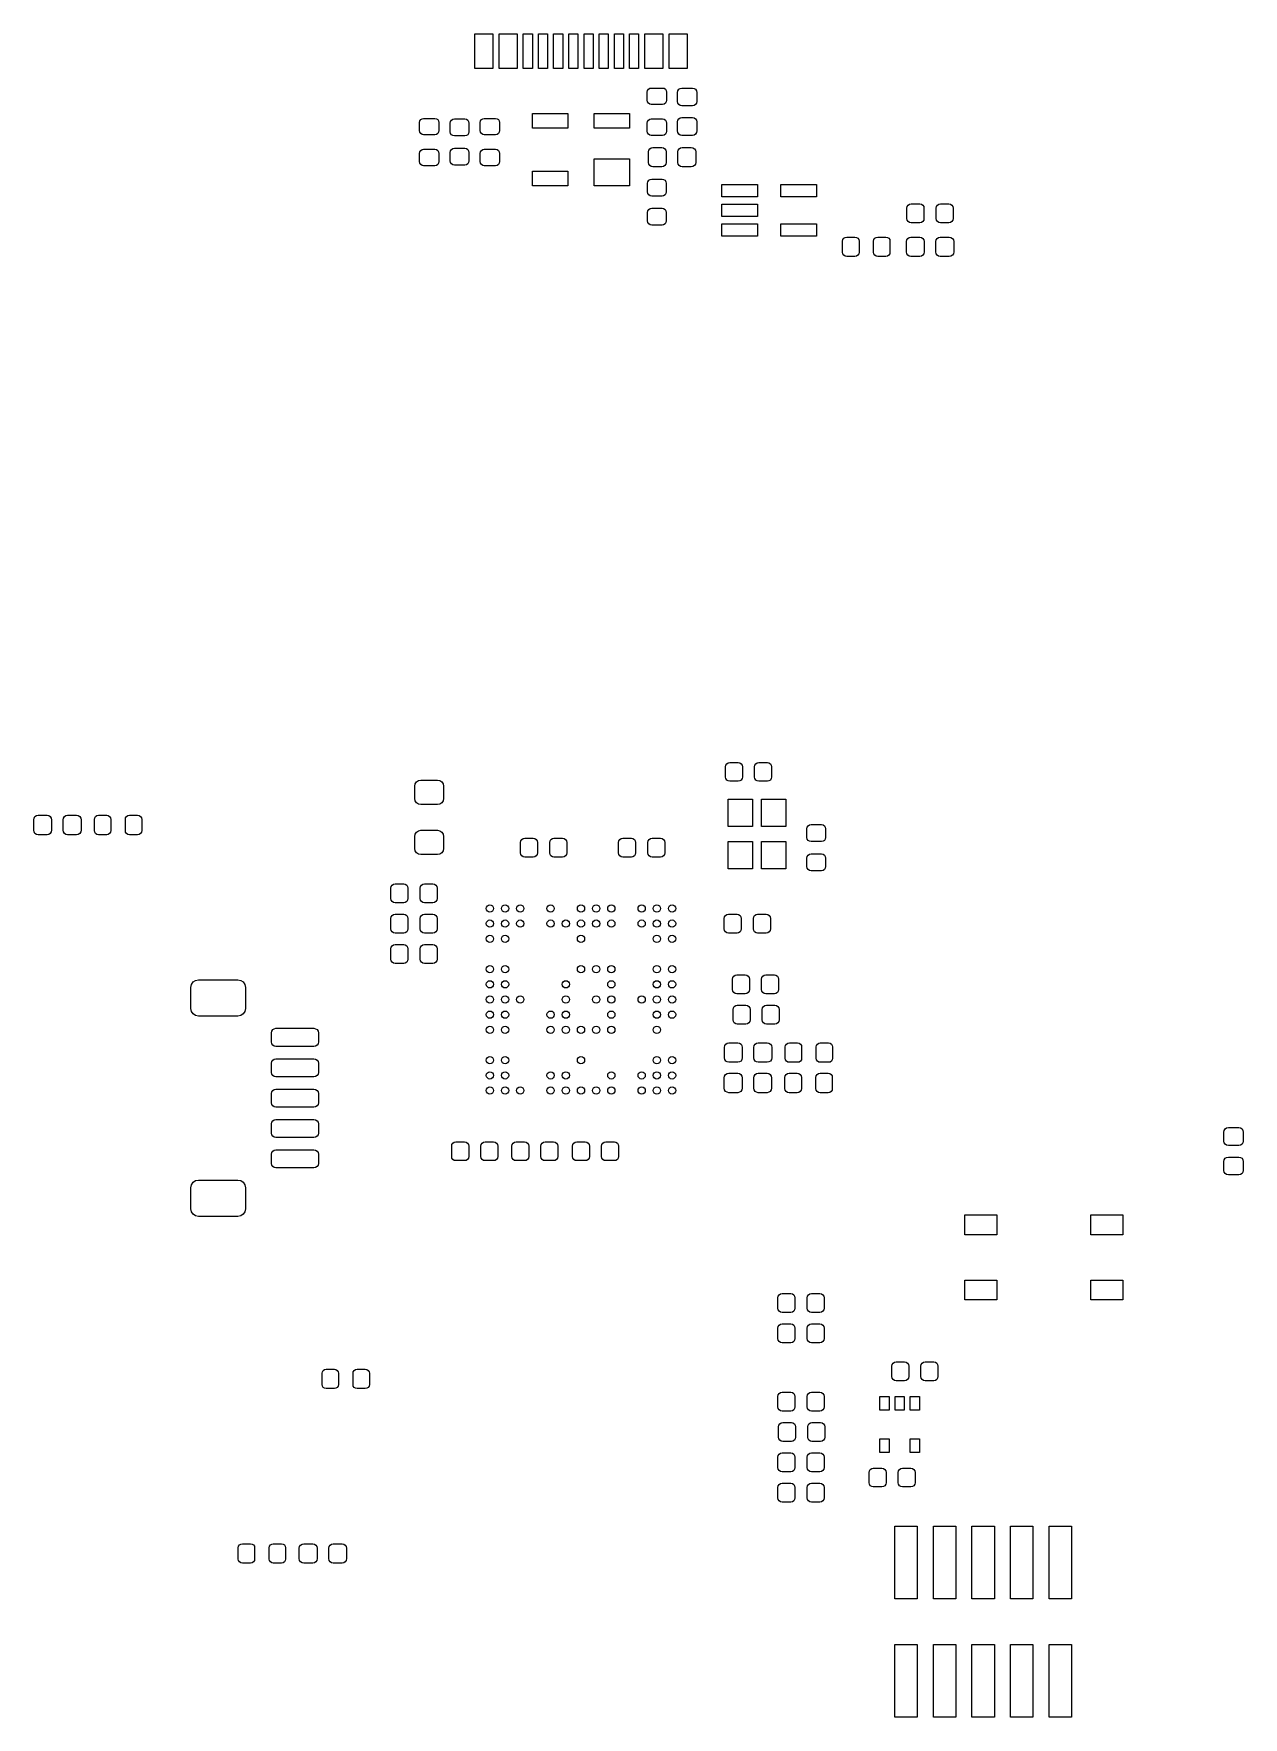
# Model space of a CAD drawing. Extents: x 4.7 to 6.27, y -4.59 to -2.41.
import ezdxf

# ---------------------------------------------------------------- set-up
doc = ezdxf.new("R2010")
doc.units = 0
doc.header["$MEASUREMENT"] = 0
doc.layers.add('BLACK', color=7, linetype='CONTINUOUS')

msp = doc.modelspace()

# ---------------------------------------------------------------- linework, layer by layer
at = {"layer": 'BLACK', "linetype": 'CONTINUOUS'}
for p, q in [((5.27559, -2.45394), (5.27559, -2.40866)), ((5.27559, -2.40866), (5.29921, -2.40866)), ((5.29921, -2.40866), (5.29921, -2.45394)), ((5.30709, -2.45394), (5.30709, -2.40866)), ((5.30709, -2.40866), (5.33071, -2.40866)), ((5.33071, -2.40866), (5.33071, -2.45394)), ((5.33858, -2.45394), (5.33858, -2.40866)), ((5.33858, -2.40866), (5.35039, -2.40866)), ((5.35039, -2.40866), (5.35039, -2.45394)), ((5.35827, -2.45394), (5.35827, -2.40866)), ((5.35827, -2.40866), (5.37008, -2.40866)), ((5.37008, -2.40866), (5.37008, -2.45394)), ((5.37795, -2.45394), (5.37795, -2.40866)), ((5.37795, -2.40866), (5.38976, -2.40866)), ((5.38976, -2.40866), (5.38976, -2.45394)), ((5.39764, -2.45394), (5.39764, -2.40866)), ((5.39764, -2.40866), (5.40945, -2.40866)), ((5.40945, -2.40866), (5.40945, -2.45394)), ((5.41732, -2.45394), (5.41732, -2.40866)), ((5.41732, -2.40866), (5.42913, -2.40866)), ((5.42913, -2.40866), (5.42913, -2.45394)), ((5.43701, -2.45394), (5.43701, -2.40866)), ((5.43701, -2.40866), (5.44882, -2.40866)), ((5.44882, -2.40866), (5.44882, -2.45394)), ((5.45669, -2.45394), (5.45669, -2.40866)), ((5.45669, -2.40866), (5.4685, -2.40866)), ((5.4685, -2.40866), (5.4685, -2.45394)), ((5.47638, -2.45394), (5.47638, -2.40866)), ((5.47638, -2.40866), (5.48819, -2.40866)), ((5.48819, -2.40866), (5.48819, -2.45394)), ((5.49606, -2.45394), (5.49606, -2.40866)), ((5.49606, -2.40866), (5.51969, -2.40866)), ((5.51969, -2.40866), (5.51969, -2.45394)), ((5.52756, -2.45394), (5.52756, -2.40866)), ((5.52756, -2.40866), (5.55118, -2.40866)), ((5.55118, -2.40866), (5.55118, -2.45394)), ((5.29921, -2.45394), (5.27559, -2.45394)), ((5.33071, -2.45394), (5.30709, -2.45394)), ((5.35039, -2.45394), (5.33858, -2.45394)), ((5.37008, -2.45394), (5.35827, -2.45394)), ((5.38976, -2.45394), (5.37795, -2.45394)), ((5.40945, -2.45394), (5.39764, -2.45394)), ((5.42913, -2.45394), (5.41732, -2.45394)), ((5.44882, -2.45394), (5.43701, -2.45394)), ((5.4685, -2.45394), (5.45669, -2.45394)), ((5.48819, -2.45394), (5.47638, -2.45394)), ((5.51969, -2.45394), (5.49606, -2.45394)), ((5.55118, -2.45394), (5.52756, -2.45394)), ((5.49921, -2.48445), (5.49962, -2.48241)), ((5.49921, -2.49508), (5.49921, -2.48445)), ((5.49962, -2.48241), (5.50077, -2.48069)), ((5.50077, -2.48069), (5.50249, -2.47954)), ((5.50249, -2.47954), (5.50453, -2.47913)), ((5.50453, -2.47913), (5.51909, -2.47913)), ((5.51909, -2.47913), (5.52113, -2.47954)), ((5.52113, -2.47954), (5.52285, -2.48069)), ((5.52285, -2.48069), (5.524, -2.48241)), ((5.524, -2.48241), (5.52441, -2.48445)), ((5.52441, -2.48445), (5.52441, -2.49508)), ((5.53858, -2.48494), (5.53902, -2.48272)), ((5.53858, -2.49656), (5.53858, -2.48494)), ((5.53902, -2.48272), (5.54028, -2.48083)), ((5.54028, -2.48083), (5.54217, -2.47958)), ((5.54217, -2.47958), (5.54439, -2.47913)), ((5.54439, -2.47913), (5.55797, -2.47913)), ((5.55797, -2.47913), (5.56019, -2.47958)), ((5.56019, -2.47958), (5.56208, -2.48083)), ((5.56208, -2.48083), (5.56334, -2.48272)), ((5.56334, -2.48272), (5.56378, -2.48494)), ((5.56378, -2.48494), (5.56378, -2.49656)), ((5.49962, -2.49711), (5.49921, -2.49508)), ((5.50077, -2.49884), (5.49962, -2.49711)), ((5.50249, -2.49999), (5.50077, -2.49884)), ((5.50453, -2.50039), (5.50249, -2.49999)), ((5.51909, -2.50039), (5.50453, -2.50039)), ((5.52113, -2.49999), (5.51909, -2.50039)), ((5.52285, -2.49884), (5.52113, -2.49999)), ((5.524, -2.49711), (5.52285, -2.49884)), ((5.52441, -2.49508), (5.524, -2.49711)), ((5.53902, -2.49878), (5.53858, -2.49656)), ((5.54028, -2.50066), (5.53902, -2.49878)), ((5.54217, -2.50192), (5.54028, -2.50066)), ((5.54439, -2.50236), (5.54217, -2.50192)), ((5.55797, -2.50236), (5.54439, -2.50236)), ((5.56019, -2.50192), (5.55797, -2.50236)), ((5.56208, -2.50066), (5.56019, -2.50192)), ((5.56334, -2.49878), (5.56208, -2.50066)), ((5.56378, -2.49656), (5.56334, -2.49878)), ((5.20394, -2.52382), (5.20434, -2.52178)), ((5.20394, -2.53445), (5.20394, -2.52382)), ((5.20434, -2.52178), (5.20549, -2.52006)), ((5.20549, -2.52006), (5.20722, -2.51891)), ((5.20722, -2.51891), (5.20925, -2.5185)), ((5.20925, -2.5185), (5.22382, -2.5185)), ((5.22382, -2.5185), (5.22585, -2.51891)), ((5.22585, -2.51891), (5.22758, -2.52006)), ((5.22758, -2.52006), (5.22873, -2.52178)), ((5.22873, -2.52178), (5.22913, -2.52382)), ((5.22913, -2.52382), (5.22913, -2.53445)), ((5.2437, -2.5248), (5.24412, -2.52269)), ((5.2437, -2.53583), (5.2437, -2.5248)), ((5.24412, -2.52269), (5.24532, -2.52091)), ((5.24532, -2.52091), (5.2471, -2.51971)), ((5.2471, -2.51971), (5.24921, -2.51929)), ((5.24921, -2.51929), (5.2626, -2.51929)), ((5.2626, -2.51929), (5.26471, -2.51971)), ((5.26471, -2.51971), (5.2665, -2.52091)), ((5.2665, -2.52091), (5.26769, -2.52269)), ((5.26769, -2.52269), (5.26811, -2.5248)), ((5.26811, -2.5248), (5.26811, -2.53583)), ((5.28268, -2.52382), (5.28308, -2.52178)), ((5.28268, -2.53445), (5.28268, -2.52382)), ((5.28308, -2.52178), (5.28423, -2.52006)), ((5.28423, -2.52006), (5.28596, -2.51891)), ((5.28596, -2.51891), (5.28799, -2.5185)), ((5.28799, -2.5185), (5.30256, -2.5185)), ((5.30256, -2.5185), (5.30459, -2.51891)), ((5.30459, -2.51891), (5.30632, -2.52006)), ((5.30632, -2.52006), (5.30747, -2.52178)), ((5.30747, -2.52178), (5.30787, -2.52382)), ((5.30787, -2.52382), (5.30787, -2.53445)), ((5.3504, -2.53115), (5.3504, -2.51215)), ((5.3504, -2.51215), (5.3964, -2.51215)), ((5.3964, -2.53115), (5.3504, -2.53115)), ((5.3964, -2.51215), (5.3964, -2.53115)), ((5.4304, -2.53115), (5.4304, -2.51215)), ((5.4304, -2.51215), (5.4764, -2.51215)), ((5.4764, -2.53115), (5.4304, -2.53115)), ((5.4764, -2.51215), (5.4764, -2.53115)), ((5.49921, -2.52461), (5.49962, -2.52257)), ((5.49921, -2.53524), (5.49921, -2.52461)), ((5.49962, -2.52257), (5.50077, -2.52085)), ((5.50077, -2.52085), (5.50249, -2.5197)), ((5.50249, -2.5197), (5.50453, -2.51929)), ((5.50453, -2.51929), (5.51909, -2.51929)), ((5.51909, -2.51929), (5.52113, -2.5197)), ((5.52113, -2.5197), (5.52285, -2.52085)), ((5.52285, -2.52085), (5.524, -2.52257)), ((5.524, -2.52257), (5.52441, -2.52461)), ((5.52441, -2.52461), (5.52441, -2.53524)), ((5.53858, -2.52313), (5.53902, -2.52091)), ((5.53858, -2.53474), (5.53858, -2.52313)), ((5.53902, -2.52091), (5.54028, -2.51902)), ((5.54028, -2.51902), (5.54217, -2.51776)), ((5.54217, -2.51776), (5.54439, -2.51732)), ((5.54439, -2.51732), (5.55797, -2.51732)), ((5.55797, -2.51732), (5.56019, -2.51776)), ((5.56019, -2.51776), (5.56208, -2.51902)), ((5.56208, -2.51902), (5.56334, -2.52091)), ((5.56334, -2.52091), (5.56378, -2.52313)), ((5.56378, -2.52313), (5.56378, -2.53474)), ((5.20434, -2.53648), (5.20394, -2.53445)), ((5.20549, -2.53821), (5.20434, -2.53648)), ((5.20722, -2.53936), (5.20549, -2.53821)), ((5.20925, -2.53976), (5.20722, -2.53936)), ((5.22382, -2.53976), (5.20925, -2.53976)), ((5.22585, -2.53936), (5.22382, -2.53976)), ((5.22758, -2.53821), (5.22585, -2.53936)), ((5.22873, -2.53648), (5.22758, -2.53821)), ((5.22913, -2.53445), (5.22873, -2.53648)), ((5.24412, -2.53794), (5.2437, -2.53583)), ((5.24532, -2.53972), (5.24412, -2.53794)), ((5.2471, -2.54092), (5.24532, -2.53972)), ((5.24921, -2.54134), (5.2471, -2.54092)), ((5.2626, -2.54134), (5.24921, -2.54134)), ((5.26471, -2.54092), (5.2626, -2.54134)), ((5.2665, -2.53972), (5.26471, -2.54092)), ((5.26769, -2.53794), (5.2665, -2.53972)), ((5.26811, -2.53583), (5.26769, -2.53794)), ((5.28308, -2.53648), (5.28268, -2.53445)), ((5.28423, -2.53821), (5.28308, -2.53648)), ((5.28596, -2.53936), (5.28423, -2.53821)), ((5.28799, -2.53976), (5.28596, -2.53936)), ((5.30256, -2.53976), (5.28799, -2.53976)), ((5.30459, -2.53936), (5.30256, -2.53976)), ((5.30632, -2.53821), (5.30459, -2.53936)), ((5.30747, -2.53648), (5.30632, -2.53821)), ((5.30787, -2.53445), (5.30747, -2.53648)), ((5.49962, -2.53727), (5.49921, -2.53524)), ((5.50077, -2.53899), (5.49962, -2.53727)), ((5.50249, -2.54015), (5.50077, -2.53899)), ((5.50453, -2.54055), (5.50249, -2.54015)), ((5.51909, -2.54055), (5.50453, -2.54055)), ((5.52113, -2.54015), (5.51909, -2.54055)), ((5.52285, -2.53899), (5.52113, -2.54015)), ((5.524, -2.53727), (5.52285, -2.53899)), ((5.52441, -2.53524), (5.524, -2.53727)), ((5.53902, -2.53697), (5.53858, -2.53474)), ((5.54028, -2.53885), (5.53902, -2.53697)), ((5.54217, -2.54011), (5.54028, -2.53885)), ((5.54439, -2.54055), (5.54217, -2.54011)), ((5.55797, -2.54055), (5.54439, -2.54055)), ((5.56019, -2.54011), (5.55797, -2.54055)), ((5.56208, -2.53885), (5.56019, -2.54011)), ((5.56334, -2.53697), (5.56208, -2.53885)), ((5.56378, -2.53474), (5.56334, -2.53697)), ((5.20394, -2.56398), (5.20434, -2.56194)), ((5.20394, -2.57461), (5.20394, -2.56398)), ((5.20434, -2.57664), (5.20394, -2.57461)), ((5.20434, -2.56194), (5.20549, -2.56022)), ((5.20549, -2.57836), (5.20434, -2.57664)), ((5.20549, -2.56022), (5.20722, -2.55907)), ((5.20722, -2.55907), (5.20925, -2.55866)), ((5.20925, -2.55866), (5.22382, -2.55866)), ((5.22382, -2.55866), (5.22585, -2.55907)), ((5.22585, -2.55907), (5.22758, -2.56022)), ((5.22758, -2.56022), (5.22873, -2.56194)), ((5.22873, -2.57664), (5.22758, -2.57836)), ((5.22873, -2.56194), (5.22913, -2.56398)), ((5.22913, -2.57461), (5.22873, -2.57664)), ((5.22913, -2.56398), (5.22913, -2.57461)), ((5.2437, -2.5626), (5.24412, -2.56049)), ((5.2437, -2.57362), (5.2437, -2.5626)), ((5.24412, -2.57573), (5.2437, -2.57362)), ((5.24412, -2.56049), (5.24532, -2.5587)), ((5.24532, -2.57752), (5.24412, -2.57573)), ((5.24532, -2.5587), (5.2471, -2.55751)), ((5.2471, -2.55751), (5.24921, -2.55709)), ((5.24921, -2.55709), (5.2626, -2.55709)), ((5.2626, -2.55709), (5.26471, -2.55751)), ((5.26471, -2.55751), (5.2665, -2.5587)), ((5.2665, -2.5587), (5.26769, -2.56049)), ((5.26769, -2.57573), (5.2665, -2.57752)), ((5.26769, -2.56049), (5.26811, -2.5626)), ((5.26811, -2.57362), (5.26769, -2.57573)), ((5.26811, -2.5626), (5.26811, -2.57362)), ((5.28268, -2.56398), (5.28308, -2.56194)), ((5.28268, -2.57461), (5.28268, -2.56398)), ((5.28308, -2.57664), (5.28268, -2.57461)), ((5.28308, -2.56194), (5.28423, -2.56022)), ((5.28423, -2.57836), (5.28308, -2.57664)), ((5.28423, -2.56022), (5.28596, -2.55907)), ((5.28596, -2.55907), (5.28799, -2.55866)), ((5.28799, -2.55866), (5.30256, -2.55866)), ((5.30256, -2.55866), (5.30459, -2.55907)), ((5.30459, -2.55907), (5.30632, -2.56022)), ((5.30632, -2.56022), (5.30747, -2.56194)), ((5.30747, -2.57664), (5.30632, -2.57836)), ((5.30747, -2.56194), (5.30787, -2.56398)), ((5.30787, -2.57461), (5.30747, -2.57664)), ((5.30787, -2.56398), (5.30787, -2.57461)), ((5.4304, -2.60596), (5.4304, -2.57096)), ((5.4304, -2.57096), (5.4764, -2.57096)), ((5.4764, -2.57096), (5.4764, -2.60596)), ((5.50079, -2.56211), (5.50123, -2.55988)), ((5.50079, -2.57569), (5.50079, -2.56211)), ((5.50123, -2.57791), (5.50079, -2.57569)), ((5.50123, -2.55988), (5.50249, -2.558)), ((5.50249, -2.558), (5.50437, -2.55674)), ((5.50437, -2.55674), (5.50659, -2.5563)), ((5.50659, -2.5563), (5.51821, -2.5563)), ((5.51821, -2.5563), (5.52043, -2.55674)), ((5.52043, -2.55674), (5.52231, -2.558)), ((5.52231, -2.558), (5.52357, -2.55988)), ((5.52357, -2.55988), (5.52402, -2.56211)), ((5.52402, -2.57569), (5.52357, -2.57791)), ((5.52402, -2.56211), (5.52402, -2.57569)), ((5.53898, -2.56211), (5.53942, -2.55988)), ((5.53898, -2.57569), (5.53898, -2.56211)), ((5.53942, -2.57791), (5.53898, -2.57569)), ((5.53942, -2.55988), (5.54068, -2.558)), ((5.54068, -2.558), (5.54256, -2.55674)), ((5.54256, -2.55674), (5.54478, -2.5563)), ((5.54478, -2.5563), (5.5564, -2.5563)), ((5.5564, -2.5563), (5.55862, -2.55674)), ((5.55862, -2.55674), (5.5605, -2.558)), ((5.5605, -2.558), (5.56176, -2.55988)), ((5.56176, -2.55988), (5.5622, -2.56211)), ((5.5622, -2.57569), (5.56176, -2.57791)), ((5.5622, -2.56211), (5.5622, -2.57569)), ((5.20722, -2.57952), (5.20549, -2.57836)), ((5.20925, -2.57992), (5.20722, -2.57952)), ((5.22382, -2.57992), (5.20925, -2.57992)), ((5.22585, -2.57952), (5.22382, -2.57992)), ((5.22758, -2.57836), (5.22585, -2.57952)), ((5.2471, -2.57871), (5.24532, -2.57752)), ((5.24921, -2.57913), (5.2471, -2.57871)), ((5.2626, -2.57913), (5.24921, -2.57913)), ((5.26471, -2.57871), (5.2626, -2.57913)), ((5.2665, -2.57752), (5.26471, -2.57871)), ((5.28596, -2.57952), (5.28423, -2.57836)), ((5.28799, -2.57992), (5.28596, -2.57952)), ((5.30256, -2.57992), (5.28799, -2.57992)), ((5.30459, -2.57952), (5.30256, -2.57992)), ((5.30632, -2.57836), (5.30459, -2.57952)), ((5.3504, -2.60596), (5.3504, -2.58696)), ((5.3504, -2.58696), (5.3964, -2.58696)), ((5.3964, -2.58696), (5.3964, -2.60596)), ((5.50122, -2.59886), (5.50301, -2.59766)), ((5.50249, -2.5798), (5.50123, -2.57791)), ((5.50437, -2.58105), (5.50249, -2.5798)), ((5.50301, -2.59766), (5.50512, -2.59724)), ((5.50659, -2.5815), (5.50437, -2.58105)), ((5.50512, -2.59724), (5.5185, -2.59724)), ((5.51821, -2.5815), (5.50659, -2.5815)), ((5.52043, -2.58105), (5.51821, -2.5815)), ((5.5185, -2.59724), (5.52061, -2.59766)), ((5.52231, -2.5798), (5.52043, -2.58105)), ((5.52061, -2.59766), (5.5224, -2.59886)), ((5.52357, -2.57791), (5.52231, -2.5798)), ((5.54068, -2.5798), (5.53942, -2.57791)), ((5.54256, -2.58105), (5.54068, -2.5798)), ((5.54478, -2.5815), (5.54256, -2.58105)), ((5.5564, -2.5815), (5.54478, -2.5815)), ((5.55862, -2.58105), (5.5564, -2.5815)), ((5.5605, -2.5798), (5.55862, -2.58105)), ((5.56176, -2.57791), (5.5605, -2.5798)), ((5.3964, -2.60596), (5.3504, -2.60596)), ((5.4764, -2.60596), (5.4304, -2.60596)), ((5.49961, -2.60276), (5.50003, -2.60065)), ((5.49961, -2.61378), (5.49961, -2.60276)), ((5.50003, -2.61589), (5.49961, -2.61378)), ((5.50003, -2.60065), (5.50122, -2.59886)), ((5.50122, -2.61768), (5.50003, -2.61589)), ((5.50301, -2.61887), (5.50122, -2.61768)), ((5.50512, -2.61929), (5.50301, -2.61887)), ((5.5185, -2.61929), (5.50512, -2.61929)), ((5.52061, -2.61887), (5.5185, -2.61929)), ((5.5224, -2.61768), (5.52061, -2.61887)), ((5.5224, -2.59886), (5.5236, -2.60065)), ((5.5236, -2.61589), (5.5224, -2.61768)), ((5.5236, -2.60065), (5.52402, -2.60276)), ((5.52402, -2.61378), (5.5236, -2.61589)), ((5.52402, -2.60276), (5.52402, -2.61378)), ((5.59626, -2.62008), (5.59626, -2.60433)), ((5.59626, -2.60433), (5.64232, -2.60433)), ((5.64232, -2.62008), (5.59626, -2.62008)), ((5.64232, -2.60433), (5.64232, -2.62008)), ((5.67264, -2.62008), (5.67264, -2.60433)), ((5.67264, -2.60433), (5.7187, -2.60433)), ((5.7187, -2.62008), (5.67264, -2.62008)), ((5.7187, -2.60433), (5.7187, -2.62008)), ((5.49961, -2.64055), (5.50003, -2.63844)), ((5.49961, -2.65157), (5.49961, -2.64055)), ((5.50003, -2.63844), (5.50122, -2.63665)), ((5.50122, -2.63665), (5.50301, -2.63546)), ((5.50301, -2.63546), (5.50512, -2.63504)), ((5.50512, -2.63504), (5.5185, -2.63504)), ((5.5185, -2.63504), (5.52061, -2.63546)), ((5.52061, -2.63546), (5.5224, -2.63665)), ((5.5224, -2.63665), (5.5236, -2.63844)), ((5.5236, -2.63844), (5.52402, -2.64055)), ((5.52402, -2.64055), (5.52402, -2.65157)), ((5.59626, -2.64567), (5.59626, -2.62992)), ((5.59626, -2.62992), (5.64232, -2.62992)), ((5.64232, -2.62992), (5.64232, -2.64567)), ((5.83622, -2.63504), (5.83664, -2.63293)), ((5.83622, -2.64843), (5.83622, -2.63504)), ((5.83664, -2.63293), (5.83783, -2.63114)), ((5.83783, -2.63114), (5.83962, -2.62995)), ((5.83962, -2.62995), (5.84173, -2.62953)), ((5.84173, -2.62953), (5.85276, -2.62953)), ((5.85276, -2.62953), (5.85487, -2.62995)), ((5.85487, -2.62995), (5.85665, -2.63114)), ((5.85665, -2.63114), (5.85785, -2.63293)), ((5.85785, -2.63293), (5.85827, -2.63504)), ((5.85827, -2.63504), (5.85827, -2.64843)), ((5.87402, -2.63504), (5.87444, -2.63293)), ((5.87402, -2.64843), (5.87402, -2.63504)), ((5.87444, -2.63293), (5.87563, -2.63114)), ((5.87563, -2.63114), (5.87742, -2.62995)), ((5.87742, -2.62995), (5.87953, -2.62953)), ((5.87953, -2.62953), (5.89055, -2.62953)), ((5.89055, -2.62953), (5.89266, -2.62995)), ((5.89266, -2.62995), (5.89445, -2.63114)), ((5.89445, -2.63114), (5.89564, -2.63293)), ((5.89564, -2.63293), (5.89606, -2.63504)), ((5.89606, -2.63504), (5.89606, -2.64843)), ((5.50003, -2.65368), (5.49961, -2.65157)), ((5.50122, -2.65547), (5.50003, -2.65368)), ((5.50301, -2.65667), (5.50122, -2.65547)), ((5.50512, -2.65709), (5.50301, -2.65667)), ((5.5185, -2.65709), (5.50512, -2.65709)), ((5.52061, -2.65667), (5.5185, -2.65709)), ((5.5224, -2.65547), (5.52061, -2.65667)), ((5.5236, -2.65368), (5.5224, -2.65547)), ((5.52402, -2.65157), (5.5236, -2.65368)), ((5.64232, -2.64567), (5.59626, -2.64567)), ((5.59626, -2.67126), (5.59626, -2.65551)), ((5.59626, -2.65551), (5.64232, -2.65551)), ((5.64232, -2.65551), (5.64232, -2.67126)), ((5.67264, -2.67126), (5.67264, -2.65551)), ((5.67264, -2.65551), (5.7187, -2.65551)), ((5.7187, -2.65551), (5.7187, -2.67126)), ((5.83664, -2.65053), (5.83622, -2.64843)), ((5.83783, -2.65232), (5.83664, -2.65053)), ((5.83962, -2.65352), (5.83783, -2.65232)), ((5.84173, -2.65394), (5.83962, -2.65352)), ((5.85276, -2.65394), (5.84173, -2.65394)), ((5.85487, -2.65352), (5.85276, -2.65394)), ((5.85665, -2.65232), (5.85487, -2.65352)), ((5.85785, -2.65053), (5.85665, -2.65232)), ((5.85827, -2.64843), (5.85785, -2.65053)), ((5.87444, -2.65053), (5.87402, -2.64843)), ((5.87563, -2.65232), (5.87444, -2.65053)), ((5.87742, -2.65352), (5.87563, -2.65232)), ((5.87953, -2.65394), (5.87742, -2.65352)), ((5.89055, -2.65394), (5.87953, -2.65394)), ((5.89266, -2.65352), (5.89055, -2.65394)), ((5.89445, -2.65232), (5.89266, -2.65352)), ((5.89564, -2.65053), (5.89445, -2.65232)), ((5.89606, -2.64843), (5.89564, -2.65053)), ((5.64232, -2.67126), (5.59626, -2.67126)), ((5.7187, -2.67126), (5.67264, -2.67126)), ((5.75276, -2.67776), (5.75316, -2.67572)), ((5.75276, -2.69232), (5.75276, -2.67776)), ((5.75316, -2.67572), (5.75431, -2.674)), ((5.75431, -2.674), (5.75604, -2.67285)), ((5.75604, -2.67285), (5.75807, -2.67244)), ((5.75807, -2.67244), (5.7687, -2.67244)), ((5.7687, -2.67244), (5.77073, -2.67285)), ((5.77073, -2.67285), (5.77246, -2.674)), ((5.77246, -2.674), (5.77361, -2.67572)), ((5.77361, -2.67572), (5.77402, -2.67776)), ((5.77402, -2.67776), (5.77402, -2.69232)), ((5.79291, -2.67776), (5.79332, -2.67572)), ((5.79291, -2.69232), (5.79291, -2.67776)), ((5.79332, -2.67572), (5.79447, -2.674)), ((5.79447, -2.674), (5.79619, -2.67285)), ((5.79619, -2.67285), (5.79823, -2.67244)), ((5.79823, -2.67244), (5.80886, -2.67244)), ((5.80886, -2.67244), (5.81089, -2.67285)), ((5.81089, -2.67285), (5.81262, -2.674)), ((5.81262, -2.674), (5.81377, -2.67572)), ((5.81377, -2.67572), (5.81417, -2.67776)), ((5.81417, -2.67776), (5.81417, -2.69232)), ((5.83543, -2.67825), (5.83588, -2.67603)), ((5.83543, -2.69183), (5.83543, -2.67825)), ((5.83588, -2.67603), (5.83713, -2.67414)), ((5.83713, -2.67414), (5.83902, -2.67288)), ((5.83902, -2.67288), (5.84124, -2.67244)), ((5.84124, -2.67244), (5.85285, -2.67244)), ((5.85285, -2.67244), (5.85508, -2.67288)), ((5.85508, -2.67288), (5.85696, -2.67414)), ((5.85696, -2.67414), (5.85822, -2.67603)), ((5.85822, -2.67603), (5.85866, -2.67825)), ((5.85866, -2.67825), (5.85866, -2.69183)), ((5.87362, -2.67825), (5.87406, -2.67603)), ((5.87362, -2.69183), (5.87362, -2.67825)), ((5.87406, -2.67603), (5.87532, -2.67414)), ((5.87532, -2.67414), (5.87721, -2.67288)), ((5.87721, -2.67288), (5.87943, -2.67244)), ((5.87943, -2.67244), (5.89104, -2.67244)), ((5.89104, -2.67244), (5.89327, -2.67288)), ((5.89327, -2.67288), (5.89515, -2.67414)), ((5.89515, -2.67414), (5.89641, -2.67603)), ((5.89641, -2.67603), (5.89685, -2.67825)), ((5.89685, -2.67825), (5.89685, -2.69183)), ((5.75316, -2.69436), (5.75276, -2.69232)), ((5.75431, -2.69608), (5.75316, -2.69436)), ((5.75604, -2.69723), (5.75431, -2.69608)), ((5.75807, -2.69764), (5.75604, -2.69723)), ((5.7687, -2.69764), (5.75807, -2.69764)), ((5.77073, -2.69723), (5.7687, -2.69764)), ((5.77246, -2.69608), (5.77073, -2.69723)), ((5.77361, -2.69436), (5.77246, -2.69608)), ((5.77402, -2.69232), (5.77361, -2.69436)), ((5.79332, -2.69436), (5.79291, -2.69232)), ((5.79447, -2.69608), (5.79332, -2.69436)), ((5.79619, -2.69723), (5.79447, -2.69608)), ((5.79823, -2.69764), (5.79619, -2.69723)), ((5.80886, -2.69764), (5.79823, -2.69764)), ((5.81089, -2.69723), (5.80886, -2.69764)), ((5.81262, -2.69608), (5.81089, -2.69723)), ((5.81377, -2.69436), (5.81262, -2.69608)), ((5.81417, -2.69232), (5.81377, -2.69436)), ((5.83588, -2.69405), (5.83543, -2.69183)), ((5.83713, -2.69594), (5.83588, -2.69405)), ((5.83902, -2.6972), (5.83713, -2.69594)), ((5.84124, -2.69764), (5.83902, -2.6972)), ((5.85285, -2.69764), (5.84124, -2.69764)), ((5.85508, -2.6972), (5.85285, -2.69764)), ((5.85696, -2.69594), (5.85508, -2.6972)), ((5.85822, -2.69405), (5.85696, -2.69594)), ((5.85866, -2.69183), (5.85822, -2.69405)), ((5.87406, -2.69405), (5.87362, -2.69183)), ((5.87532, -2.69594), (5.87406, -2.69405)), ((5.87721, -2.6972), (5.87532, -2.69594)), ((5.87943, -2.69764), (5.87721, -2.6972)), ((5.89104, -2.69764), (5.87943, -2.69764)), ((5.89327, -2.6972), (5.89104, -2.69764)), ((5.89515, -2.69594), (5.89327, -2.6972)), ((5.89641, -2.69405), (5.89515, -2.69594)), ((5.89685, -2.69183), (5.89641, -2.69405)), ((5.60079, -3.35945), (5.60121, -3.35734)), ((5.60079, -3.37283), (5.60079, -3.35945)), ((5.60121, -3.35734), (5.6024, -3.35555)), ((5.6024, -3.35555), (5.60419, -3.35436)), ((5.60419, -3.35436), (5.6063, -3.35394)), ((5.6063, -3.35394), (5.61732, -3.35394)), ((5.61732, -3.35394), (5.61943, -3.35436)), ((5.61943, -3.35436), (5.62122, -3.35555)), ((5.62122, -3.35555), (5.62242, -3.35734)), ((5.62242, -3.35734), (5.62283, -3.35945)), ((5.62283, -3.35945), (5.62283, -3.37283)), ((5.63858, -3.35945), (5.639, -3.35734)), ((5.63858, -3.37283), (5.63858, -3.35945)), ((5.639, -3.35734), (5.6402, -3.35555)), ((5.6402, -3.35555), (5.64199, -3.35436)), ((5.64199, -3.35436), (5.64409, -3.35394)), ((5.64409, -3.35394), (5.65512, -3.35394)), ((5.65512, -3.35394), (5.65723, -3.35436)), ((5.65723, -3.35436), (5.65902, -3.35555)), ((5.65902, -3.35555), (5.66021, -3.35734)), ((5.66021, -3.35734), (5.66063, -3.35945)), ((5.66063, -3.35945), (5.66063, -3.37283)), ((5.19783, -3.38484), (5.19843, -3.38183)), ((5.19783, -3.40059), (5.19783, -3.38484)), ((5.19843, -3.38183), (5.20014, -3.37927)), ((5.20014, -3.37927), (5.2027, -3.37757)), ((5.2027, -3.37757), (5.20571, -3.37697)), ((5.20571, -3.37697), (5.22736, -3.37697)), ((5.22736, -3.37697), (5.23038, -3.37757)), ((5.23038, -3.37757), (5.23293, -3.37927)), ((5.23293, -3.37927), (5.23464, -3.38183)), ((5.23464, -3.38183), (5.23524, -3.38484)), ((5.23524, -3.38484), (5.23524, -3.40059)), ((5.60121, -3.37494), (5.60079, -3.37283)), ((5.6024, -3.37673), (5.60121, -3.37494)), ((5.60419, -3.37793), (5.6024, -3.37673)), ((5.6063, -3.37835), (5.60419, -3.37793)), ((5.61732, -3.37835), (5.6063, -3.37835)), ((5.61943, -3.37793), (5.61732, -3.37835)), ((5.62122, -3.37673), (5.61943, -3.37793)), ((5.62242, -3.37494), (5.62122, -3.37673)), ((5.62283, -3.37283), (5.62242, -3.37494)), ((5.639, -3.37494), (5.63858, -3.37283)), ((5.6402, -3.37673), (5.639, -3.37494)), ((5.64199, -3.37793), (5.6402, -3.37673)), ((5.64409, -3.37835), (5.64199, -3.37793)), ((5.65512, -3.37835), (5.64409, -3.37835)), ((5.65723, -3.37793), (5.65512, -3.37835)), ((5.65902, -3.37673), (5.65723, -3.37793)), ((5.66021, -3.37494), (5.65902, -3.37673)), ((5.66063, -3.37283), (5.66021, -3.37494)), ((5.19843, -3.4036), (5.19783, -3.40059)), ((5.20014, -3.40616), (5.19843, -3.4036)), ((5.2027, -3.40787), (5.20014, -3.40616)), ((5.23293, -3.40616), (5.23038, -3.40787)), ((5.23464, -3.4036), (5.23293, -3.40616)), ((5.23524, -3.40059), (5.23464, -3.4036)), ((5.60433, -3.43701), (5.60433, -3.40157)), ((5.60433, -3.40157), (5.63583, -3.40157)), ((5.63583, -3.40157), (5.63583, -3.43701)), ((5.64764, -3.43701), (5.64764, -3.40157)), ((5.64764, -3.40157), (5.67913, -3.40157)), ((5.67913, -3.40157), (5.67913, -3.43701)), ((4.70354, -3.42825), (4.70399, -3.42603)), ((4.70354, -3.44183), (4.70354, -3.42825)), ((4.70399, -3.42603), (4.70524, -3.42414)), ((4.70524, -3.42414), (4.70713, -3.42288)), ((4.70713, -3.42288), (4.70935, -3.42244)), ((4.70935, -3.42244), (4.72096, -3.42244)), ((4.72096, -3.42244), (4.72319, -3.42288)), ((4.72319, -3.42288), (4.72507, -3.42414)), ((4.72507, -3.42414), (4.72633, -3.42603)), ((4.72633, -3.42603), (4.72677, -3.42825)), ((4.72677, -3.42825), (4.72677, -3.44183)), ((4.74173, -3.42825), (4.74217, -3.42603)), ((4.74173, -3.44183), (4.74173, -3.42825)), ((4.74217, -3.42603), (4.74343, -3.42414)), ((4.74343, -3.42414), (4.74532, -3.42288)), ((4.74532, -3.42288), (4.74754, -3.42244)), ((4.74754, -3.42244), (4.75915, -3.42244)), ((4.75915, -3.42244), (4.76138, -3.42288)), ((4.76138, -3.42288), (4.76326, -3.42414)), ((4.76326, -3.42414), (4.76452, -3.42603)), ((4.76452, -3.42603), (4.76496, -3.42825)), ((4.76496, -3.42825), (4.76496, -3.44183)), ((4.78228, -3.42776), (4.78269, -3.42572)), ((4.78228, -3.44232), (4.78228, -3.42776)), ((4.78269, -3.42572), (4.78384, -3.424)), ((4.78384, -3.424), (4.78556, -3.42285)), ((4.78556, -3.42285), (4.7876, -3.42244)), ((4.7876, -3.42244), (4.79823, -3.42244)), ((4.79823, -3.42244), (4.80026, -3.42285)), ((4.80026, -3.42285), (4.80199, -3.424)), ((4.80199, -3.424), (4.80314, -3.42572)), ((4.80314, -3.42572), (4.80354, -3.42776)), ((4.80354, -3.42776), (4.80354, -3.44232)), ((4.82244, -3.42776), (4.82285, -3.42572)), ((4.82244, -3.44232), (4.82244, -3.42776)), ((4.82285, -3.42572), (4.824, -3.424)), ((4.824, -3.424), (4.82572, -3.42285)), ((4.82572, -3.42285), (4.82776, -3.42244)), ((4.82776, -3.42244), (4.83839, -3.42244)), ((4.83839, -3.42244), (4.84042, -3.42285)), ((4.84042, -3.42285), (4.84214, -3.424)), ((4.84214, -3.424), (4.8433, -3.42572)), ((4.8433, -3.42572), (4.8437, -3.42776)), ((4.8437, -3.42776), (4.8437, -3.44232)), ((5.20571, -3.40846), (5.2027, -3.40787)), ((5.22736, -3.40846), (5.20571, -3.40846)), ((5.23038, -3.40787), (5.22736, -3.40846)), ((4.70399, -3.44405), (4.70354, -3.44183)), ((4.70524, -3.44594), (4.70399, -3.44405)), ((4.70713, -3.4472), (4.70524, -3.44594)), ((4.70935, -3.44764), (4.70713, -3.4472)), ((4.72096, -3.44764), (4.70935, -3.44764)), ((4.72319, -3.4472), (4.72096, -3.44764)), ((4.72507, -3.44594), (4.72319, -3.4472)), ((4.72633, -3.44405), (4.72507, -3.44594)), ((4.72677, -3.44183), (4.72633, -3.44405)), ((4.74217, -3.44405), (4.74173, -3.44183)), ((4.74343, -3.44594), (4.74217, -3.44405)), ((4.74532, -3.4472), (4.74343, -3.44594)), ((4.74754, -3.44764), (4.74532, -3.4472)), ((4.75915, -3.44764), (4.74754, -3.44764)), ((4.76138, -3.4472), (4.75915, -3.44764)), ((4.76326, -3.44594), (4.76138, -3.4472)), ((4.76452, -3.44405), (4.76326, -3.44594)), ((4.76496, -3.44183), (4.76452, -3.44405)), ((4.78269, -3.44436), (4.78228, -3.44232)), ((4.78384, -3.44608), (4.78269, -3.44436)), ((4.78556, -3.44723), (4.78384, -3.44608)), ((4.7876, -3.44764), (4.78556, -3.44723)), ((4.79823, -3.44764), (4.7876, -3.44764)), ((4.80026, -3.44723), (4.79823, -3.44764)), ((4.80199, -3.44608), (4.80026, -3.44723)), ((4.80314, -3.44436), (4.80199, -3.44608)), ((4.80354, -3.44232), (4.80314, -3.44436)), ((4.82285, -3.44436), (4.82244, -3.44232)), ((4.824, -3.44608), (4.82285, -3.44436)), ((4.82572, -3.44723), (4.824, -3.44608)), ((4.82776, -3.44764), (4.82572, -3.44723)), ((4.83839, -3.44764), (4.82776, -3.44764)), ((4.84042, -3.44723), (4.83839, -3.44764)), ((4.84214, -3.44608), (4.84042, -3.44723)), ((4.8433, -3.44436), (4.84214, -3.44608)), ((4.8437, -3.44232), (4.8433, -3.44436)), ((5.19783, -3.4498), (5.19843, -3.44679)), ((5.19783, -3.46555), (5.19783, -3.4498)), ((5.19843, -3.44679), (5.20014, -3.44424)), ((5.20014, -3.44424), (5.2027, -3.44253)), ((5.2027, -3.44253), (5.20571, -3.44193)), ((5.20571, -3.44193), (5.22736, -3.44193)), ((5.22736, -3.44193), (5.23038, -3.44253)), ((5.23038, -3.44253), (5.23293, -3.44424)), ((5.23293, -3.44424), (5.23464, -3.44679)), ((5.23464, -3.44679), (5.23524, -3.4498)), ((5.23524, -3.4498), (5.23524, -3.46555)), ((5.63583, -3.43701), (5.60433, -3.43701)), ((5.67913, -3.43701), (5.64764, -3.43701)), ((5.7063, -3.44016), (5.70672, -3.43805)), ((5.7063, -3.45118), (5.7063, -3.44016)), ((5.70672, -3.43805), (5.70791, -3.43626)), ((5.70791, -3.43626), (5.7097, -3.43507)), ((5.7097, -3.43507), (5.71181, -3.43465)), ((5.71181, -3.43465), (5.7252, -3.43465)), ((5.7252, -3.43465), (5.72731, -3.43507)), ((5.72731, -3.43507), (5.72909, -3.43626)), ((5.72909, -3.43626), (5.73029, -3.43805)), ((5.73029, -3.43805), (5.73071, -3.44016)), ((5.73071, -3.44016), (5.73071, -3.45118)), ((5.19843, -3.46856), (5.19783, -3.46555)), ((5.20014, -3.47112), (5.19843, -3.46856)), ((5.2027, -3.47283), (5.20014, -3.47112)), ((5.23293, -3.47112), (5.23038, -3.47283)), ((5.23464, -3.46856), (5.23293, -3.47112)), ((5.23524, -3.46555), (5.23464, -3.46856)), ((5.33504, -3.45787), (5.33546, -3.45576)), ((5.33504, -3.47126), (5.33504, -3.45787)), ((5.33546, -3.47337), (5.33504, -3.47126)), ((5.33546, -3.45576), (5.33665, -3.45398)), ((5.33665, -3.45398), (5.33844, -3.45278)), ((5.33844, -3.45278), (5.34055, -3.45236)), ((5.34055, -3.45236), (5.35157, -3.45236)), ((5.35157, -3.45236), (5.35368, -3.45278)), ((5.35368, -3.45278), (5.35547, -3.45398)), ((5.35547, -3.45398), (5.35667, -3.45576)), ((5.35667, -3.45576), (5.35709, -3.45787)), ((5.35709, -3.47126), (5.35667, -3.47337)), ((5.35709, -3.45787), (5.35709, -3.47126)), ((5.37283, -3.45787), (5.37325, -3.45576)), ((5.37283, -3.47126), (5.37283, -3.45787)), ((5.37325, -3.47337), (5.37283, -3.47126)), ((5.37325, -3.45576), (5.37445, -3.45398)), ((5.37445, -3.45398), (5.37624, -3.45278)), ((5.37624, -3.45278), (5.37835, -3.45236)), ((5.37835, -3.45236), (5.38937, -3.45236)), ((5.38937, -3.45236), (5.39148, -3.45278)), ((5.39148, -3.45278), (5.39327, -3.45398)), ((5.39327, -3.45398), (5.39446, -3.45576)), ((5.39446, -3.45576), (5.39488, -3.45787)), ((5.39488, -3.47126), (5.39446, -3.47337)), ((5.39488, -3.45787), (5.39488, -3.47126)), ((5.4622, -3.45787), (5.46262, -3.45576)), ((5.4622, -3.47126), (5.4622, -3.45787)), ((5.46262, -3.47337), (5.4622, -3.47126)), ((5.46262, -3.45576), (5.46382, -3.45398)), ((5.46382, -3.45398), (5.46561, -3.45278)), ((5.46561, -3.45278), (5.46772, -3.45236)), ((5.46772, -3.45236), (5.47874, -3.45236)), ((5.47874, -3.45236), (5.48085, -3.45278)), ((5.48085, -3.45278), (5.48264, -3.45398)), ((5.48264, -3.45398), (5.48383, -3.45576)), ((5.48383, -3.45576), (5.48425, -3.45787)), ((5.48425, -3.47126), (5.48383, -3.47337)), ((5.48425, -3.45787), (5.48425, -3.47126)), ((5.5, -3.45787), (5.50042, -3.45576)), ((5.5, -3.47126), (5.5, -3.45787)), ((5.50042, -3.47337), (5.5, -3.47126)), ((5.50042, -3.45576), (5.50161, -3.45398)), ((5.50161, -3.45398), (5.5034, -3.45278)), ((5.5034, -3.45278), (5.50551, -3.45236)), ((5.50551, -3.45236), (5.51654, -3.45236)), ((5.51654, -3.45236), (5.51864, -3.45278)), ((5.51864, -3.45278), (5.52043, -3.45398)), ((5.52043, -3.45398), (5.52163, -3.45576)), ((5.52163, -3.45576), (5.52205, -3.45787)), ((5.52205, -3.47126), (5.52163, -3.47337)), ((5.52205, -3.45787), (5.52205, -3.47126)), ((5.60433, -3.49213), (5.60433, -3.45669)), ((5.60433, -3.45669), (5.63583, -3.45669)), ((5.63583, -3.45669), (5.63583, -3.49213)), ((5.64764, -3.49213), (5.64764, -3.45669)), ((5.64764, -3.45669), (5.67913, -3.45669)), ((5.67913, -3.45669), (5.67913, -3.49213)), ((5.70672, -3.45329), (5.7063, -3.45118)), ((5.70791, -3.45508), (5.70672, -3.45329)), ((5.7097, -3.45627), (5.70791, -3.45508)), ((5.71181, -3.45669), (5.7097, -3.45627)), ((5.7252, -3.45669), (5.71181, -3.45669)), ((5.72731, -3.45627), (5.7252, -3.45669)), ((5.72909, -3.45508), (5.72731, -3.45627)), ((5.73029, -3.45329), (5.72909, -3.45508)), ((5.73071, -3.45118), (5.73029, -3.45329)), ((5.20571, -3.47343), (5.2027, -3.47283)), ((5.22736, -3.47343), (5.20571, -3.47343)), ((5.23038, -3.47283), (5.22736, -3.47343)), ((5.33665, -3.47516), (5.33546, -3.47337)), ((5.33844, -3.47635), (5.33665, -3.47516)), ((5.34055, -3.47677), (5.33844, -3.47635)), ((5.35157, -3.47677), (5.34055, -3.47677)), ((5.35368, -3.47635), (5.35157, -3.47677)), ((5.35547, -3.47516), (5.35368, -3.47635)), ((5.35667, -3.47337), (5.35547, -3.47516)), ((5.37445, -3.47516), (5.37325, -3.47337)), ((5.37624, -3.47635), (5.37445, -3.47516)), ((5.37835, -3.47677), (5.37624, -3.47635)), ((5.38937, -3.47677), (5.37835, -3.47677)), ((5.39148, -3.47635), (5.38937, -3.47677)), ((5.39327, -3.47516), (5.39148, -3.47635)), ((5.39446, -3.47337), (5.39327, -3.47516)), ((5.46382, -3.47516), (5.46262, -3.47337)), ((5.46561, -3.47635), (5.46382, -3.47516)), ((5.46772, -3.47677), (5.46561, -3.47635)), ((5.47874, -3.47677), (5.46772, -3.47677)), ((5.48085, -3.47635), (5.47874, -3.47677)), ((5.48264, -3.47516), (5.48085, -3.47635)), ((5.48383, -3.47337), (5.48264, -3.47516)), ((5.50161, -3.47516), (5.50042, -3.47337)), ((5.5034, -3.47635), (5.50161, -3.47516)), ((5.50551, -3.47677), (5.5034, -3.47635)), ((5.51654, -3.47677), (5.50551, -3.47677)), ((5.51864, -3.47635), (5.51654, -3.47677)), ((5.52043, -3.47516), (5.51864, -3.47635)), ((5.52163, -3.47337), (5.52043, -3.47516)), ((5.63583, -3.49213), (5.60433, -3.49213)), ((5.67913, -3.49213), (5.64764, -3.49213)), ((5.7063, -3.47795), (5.70672, -3.47584)), ((5.7063, -3.48898), (5.7063, -3.47795)), ((5.70672, -3.49109), (5.7063, -3.48898)), ((5.70672, -3.47584), (5.70791, -3.47406)), ((5.70791, -3.49287), (5.70672, -3.49109)), ((5.70791, -3.47406), (5.7097, -3.47286)), ((5.7097, -3.49407), (5.70791, -3.49287)), ((5.7097, -3.47286), (5.71181, -3.47244)), ((5.71181, -3.49449), (5.7097, -3.49407)), ((5.71181, -3.47244), (5.7252, -3.47244)), ((5.7252, -3.47244), (5.72731, -3.47286)), ((5.72731, -3.49407), (5.7252, -3.49449)), ((5.72731, -3.47286), (5.72909, -3.47406)), ((5.72909, -3.49287), (5.72731, -3.49407)), ((5.72909, -3.47406), (5.73029, -3.47584)), ((5.73029, -3.49109), (5.72909, -3.49287)), ((5.73029, -3.47584), (5.73071, -3.47795)), ((5.73071, -3.48898), (5.73029, -3.49109)), ((5.73071, -3.47795), (5.73071, -3.48898)), ((5.16693, -3.51693), (5.16735, -3.51482)), ((5.16735, -3.51482), (5.16854, -3.51303)), ((5.16854, -3.51303), (5.17033, -3.51184)), ((5.17033, -3.51184), (5.17244, -3.51142)), ((5.17244, -3.51142), (5.18346, -3.51142)), ((5.18346, -3.51142), (5.18557, -3.51184)), ((5.18557, -3.51184), (5.18736, -3.51303)), ((5.18736, -3.51303), (5.18856, -3.51482)), ((5.18856, -3.51482), (5.18898, -3.51693)), ((5.20472, -3.51693), (5.20514, -3.51482)), ((5.20514, -3.51482), (5.20634, -3.51303)), ((5.20634, -3.51303), (5.20813, -3.51184)), ((5.20813, -3.51184), (5.21024, -3.51142)), ((5.21024, -3.51142), (5.22126, -3.51142)), ((5.22126, -3.51142), (5.22337, -3.51184)), ((5.22337, -3.51184), (5.22516, -3.51303)), ((5.22516, -3.51303), (5.22635, -3.51482)), ((5.22635, -3.51482), (5.22677, -3.51693)), ((5.7252, -3.49449), (5.71181, -3.49449)), ((5.16693, -3.53031), (5.16693, -3.51693)), ((5.16735, -3.53242), (5.16693, -3.53031)), ((5.16854, -3.53421), (5.16735, -3.53242)), ((5.17033, -3.53541), (5.16854, -3.53421)), ((5.17244, -3.53583), (5.17033, -3.53541)), ((5.18346, -3.53583), (5.17244, -3.53583)), ((5.18557, -3.53541), (5.18346, -3.53583)), ((5.18736, -3.53421), (5.18557, -3.53541)), ((5.18856, -3.53242), (5.18736, -3.53421)), ((5.18898, -3.53031), (5.18856, -3.53242)), ((5.18898, -3.51693), (5.18898, -3.53031)), ((5.20472, -3.53031), (5.20472, -3.51693)), ((5.20514, -3.53242), (5.20472, -3.53031)), ((5.20634, -3.53421), (5.20514, -3.53242)), ((5.20813, -3.53541), (5.20634, -3.53421)), ((5.21024, -3.53583), (5.20813, -3.53541)), ((5.22126, -3.53583), (5.21024, -3.53583)), ((5.22337, -3.53541), (5.22126, -3.53583)), ((5.22516, -3.53421), (5.22337, -3.53541)), ((5.22635, -3.53242), (5.22516, -3.53421)), ((5.22677, -3.53031), (5.22635, -3.53242)), ((5.22677, -3.51693), (5.22677, -3.53031)), ((5.16693, -3.5563), (5.16735, -3.55419)), ((5.16693, -3.56969), (5.16693, -3.5563)), ((5.16735, -3.55419), (5.16854, -3.5524)), ((5.16854, -3.5524), (5.17033, -3.55121)), ((5.17033, -3.55121), (5.17244, -3.55079)), ((5.17244, -3.55079), (5.18346, -3.55079)), ((5.18346, -3.55079), (5.18557, -3.55121)), ((5.18557, -3.55121), (5.18736, -3.5524)), ((5.18736, -3.5524), (5.18856, -3.55419)), ((5.18856, -3.55419), (5.18898, -3.5563)), ((5.18898, -3.5563), (5.18898, -3.56969)), ((5.20472, -3.5563), (5.20514, -3.55419)), ((5.20472, -3.56969), (5.20472, -3.5563)), ((5.20514, -3.55419), (5.20634, -3.5524)), ((5.20634, -3.5524), (5.20813, -3.55121)), ((5.20813, -3.55121), (5.21024, -3.55079)), ((5.21024, -3.55079), (5.22126, -3.55079)), ((5.22126, -3.55079), (5.22337, -3.55121)), ((5.22337, -3.55121), (5.22516, -3.5524)), ((5.22516, -3.5524), (5.22635, -3.55419)), ((5.22635, -3.55419), (5.22677, -3.5563)), ((5.22677, -3.5563), (5.22677, -3.56969)), ((5.29055, -3.54331), (5.29091, -3.5415)), ((5.29091, -3.54512), (5.29055, -3.54331)), ((5.29091, -3.5415), (5.29193, -3.53997)), ((5.29193, -3.54665), (5.29091, -3.54512)), ((5.29091, -3.56118), (5.29193, -3.55965)), ((5.29193, -3.53997), (5.29347, -3.53894)), ((5.29347, -3.54767), (5.29193, -3.54665)), ((5.29193, -3.55965), (5.29347, -3.55863)), ((5.29347, -3.53894), (5.29528, -3.53858)), ((5.29528, -3.54803), (5.29347, -3.54767)), ((5.29347, -3.55863), (5.29528, -3.55827)), ((5.29528, -3.53858), (5.29708, -3.53894)), ((5.29708, -3.54767), (5.29528, -3.54803)), ((5.29528, -3.55827), (5.29708, -3.55863)), ((5.29708, -3.53894), (5.29862, -3.53997)), ((5.29862, -3.54665), (5.29708, -3.54767)), ((5.29708, -3.55863), (5.29862, -3.55965)), ((5.29862, -3.53997), (5.29964, -3.5415)), ((5.29964, -3.54512), (5.29862, -3.54665)), ((5.29862, -3.55965), (5.29964, -3.56118)), ((5.29964, -3.5415), (5.3, -3.54331)), ((5.3, -3.54331), (5.29964, -3.54512)), ((5.31024, -3.54331), (5.3106, -3.5415)), ((5.3106, -3.54512), (5.31024, -3.54331)), ((5.3106, -3.5415), (5.31162, -3.53997)), ((5.31162, -3.54665), (5.3106, -3.54512)), ((5.3106, -3.56118), (5.31162, -3.55965)), ((5.31162, -3.53997), (5.31315, -3.53894)), ((5.31315, -3.54767), (5.31162, -3.54665)), ((5.31162, -3.55965), (5.31315, -3.55863)), ((5.31315, -3.53894), (5.31496, -3.53858)), ((5.31496, -3.54803), (5.31315, -3.54767)), ((5.31315, -3.55863), (5.31496, -3.55827)), ((5.31496, -3.53858), (5.31677, -3.53894)), ((5.31677, -3.54767), (5.31496, -3.54803)), ((5.31496, -3.55827), (5.31677, -3.55863)), ((5.31677, -3.53894), (5.3183, -3.53997)), ((5.3183, -3.54665), (5.31677, -3.54767)), ((5.31677, -3.55863), (5.3183, -3.55965)), ((5.3183, -3.53997), (5.31933, -3.5415)), ((5.31933, -3.54512), (5.3183, -3.54665)), ((5.3183, -3.55965), (5.31933, -3.56118)), ((5.31933, -3.5415), (5.31969, -3.54331)), ((5.31969, -3.54331), (5.31933, -3.54512)), ((5.32992, -3.54331), (5.33028, -3.5415)), ((5.33028, -3.54512), (5.32992, -3.54331)), ((5.33028, -3.5415), (5.3313, -3.53997)), ((5.3313, -3.54665), (5.33028, -3.54512)), ((5.33028, -3.56118), (5.3313, -3.55965)), ((5.3313, -3.53997), (5.33284, -3.53894)), ((5.33284, -3.54767), (5.3313, -3.54665)), ((5.3313, -3.55965), (5.33284, -3.55863)), ((5.33284, -3.53894), (5.33465, -3.53858)), ((5.33465, -3.54803), (5.33284, -3.54767)), ((5.33284, -3.55863), (5.33465, -3.55827)), ((5.33465, -3.53858), (5.33645, -3.53894)), ((5.33645, -3.54767), (5.33465, -3.54803)), ((5.33465, -3.55827), (5.33645, -3.55863)), ((5.33645, -3.53894), (5.33799, -3.53997)), ((5.33799, -3.54665), (5.33645, -3.54767)), ((5.33645, -3.55863), (5.33799, -3.55965)), ((5.33799, -3.53997), (5.33901, -3.5415)), ((5.33901, -3.54512), (5.33799, -3.54665)), ((5.33799, -3.55965), (5.33901, -3.56118)), ((5.33901, -3.5415), (5.33937, -3.54331)), ((5.33937, -3.54331), (5.33901, -3.54512)), ((5.36929, -3.54331), (5.36965, -3.5415)), ((5.36965, -3.54512), (5.36929, -3.54331)), ((5.36965, -3.5415), (5.37068, -3.53997)), ((5.37068, -3.54665), (5.36965, -3.54512)), ((5.36965, -3.56118), (5.37068, -3.55965)), ((5.37068, -3.53997), (5.37221, -3.53894)), ((5.37221, -3.54767), (5.37068, -3.54665)), ((5.37068, -3.55965), (5.37221, -3.55863)), ((5.37221, -3.53894), (5.37402, -3.53858)), ((5.37402, -3.54803), (5.37221, -3.54767)), ((5.37221, -3.55863), (5.37402, -3.55827)), ((5.37402, -3.53858), (5.37582, -3.53894)), ((5.37582, -3.54767), (5.37402, -3.54803)), ((5.37402, -3.55827), (5.37582, -3.55863)), ((5.37582, -3.53894), (5.37736, -3.53997)), ((5.37736, -3.54665), (5.37582, -3.54767)), ((5.37582, -3.55863), (5.37736, -3.55965)), ((5.37736, -3.53997), (5.37838, -3.5415)), ((5.37838, -3.54512), (5.37736, -3.54665)), ((5.37736, -3.55965), (5.37838, -3.56118)), ((5.37838, -3.5415), (5.37874, -3.54331)), ((5.37874, -3.54331), (5.37838, -3.54512)), ((5.38934, -3.56118), (5.39036, -3.55965)), ((5.39036, -3.55965), (5.39189, -3.55863)), ((5.39189, -3.55863), (5.3937, -3.55827)), ((5.3937, -3.55827), (5.39551, -3.55863)), ((5.39551, -3.55863), (5.39704, -3.55965)), ((5.39704, -3.55965), (5.39807, -3.56118)), ((5.40866, -3.54331), (5.40902, -3.5415)), ((5.40902, -3.54512), (5.40866, -3.54331)), ((5.40902, -3.5415), (5.41005, -3.53997)), ((5.41005, -3.54665), (5.40902, -3.54512)), ((5.40902, -3.56118), (5.41005, -3.55965)), ((5.41005, -3.53997), (5.41158, -3.53894)), ((5.41158, -3.54767), (5.41005, -3.54665)), ((5.41005, -3.55965), (5.41158, -3.55863)), ((5.41158, -3.53894), (5.41339, -3.53858)), ((5.41339, -3.54803), (5.41158, -3.54767)), ((5.41158, -3.55863), (5.41339, -3.55827)), ((5.41339, -3.53858), (5.41519, -3.53894)), ((5.41519, -3.54767), (5.41339, -3.54803)), ((5.41339, -3.55827), (5.41519, -3.55863)), ((5.41519, -3.53894), (5.41673, -3.53997)), ((5.41673, -3.54665), (5.41519, -3.54767)), ((5.41519, -3.55863), (5.41673, -3.55965)), ((5.41673, -3.53997), (5.41775, -3.5415)), ((5.41775, -3.54512), (5.41673, -3.54665)), ((5.41673, -3.55965), (5.41775, -3.56118)), ((5.41775, -3.5415), (5.41811, -3.54331)), ((5.41811, -3.54331), (5.41775, -3.54512)), ((5.42835, -3.54331), (5.42871, -3.5415)), ((5.42871, -3.54512), (5.42835, -3.54331)), ((5.42871, -3.5415), (5.42973, -3.53997)), ((5.42973, -3.54665), (5.42871, -3.54512)), ((5.42871, -3.56118), (5.42973, -3.55965)), ((5.42973, -3.53997), (5.43126, -3.53894)), ((5.43126, -3.54767), (5.42973, -3.54665)), ((5.42973, -3.55965), (5.43126, -3.55863)), ((5.43126, -3.53894), (5.43307, -3.53858)), ((5.43307, -3.54803), (5.43126, -3.54767)), ((5.43126, -3.55863), (5.43307, -3.55827)), ((5.43307, -3.53858), (5.43488, -3.53894)), ((5.43488, -3.54767), (5.43307, -3.54803)), ((5.43307, -3.55827), (5.43488, -3.55863)), ((5.43488, -3.53894), (5.43641, -3.53997)), ((5.43641, -3.54665), (5.43488, -3.54767)), ((5.43488, -3.55863), (5.43641, -3.55965)), ((5.43641, -3.53997), (5.43744, -3.5415)), ((5.43744, -3.54512), (5.43641, -3.54665)), ((5.43641, -3.55965), (5.43744, -3.56118)), ((5.43744, -3.5415), (5.4378, -3.54331)), ((5.4378, -3.54331), (5.43744, -3.54512)), ((5.44803, -3.54331), (5.44839, -3.5415)), ((5.44839, -3.54512), (5.44803, -3.54331)), ((5.44839, -3.5415), (5.44942, -3.53997)), ((5.44942, -3.54665), (5.44839, -3.54512)), ((5.44839, -3.56118), (5.44942, -3.55965)), ((5.44942, -3.53997), (5.45095, -3.53894)), ((5.45095, -3.54767), (5.44942, -3.54665)), ((5.44942, -3.55965), (5.45095, -3.55863)), ((5.45095, -3.53894), (5.45276, -3.53858)), ((5.45276, -3.54803), (5.45095, -3.54767)), ((5.45095, -3.55863), (5.45276, -3.55827)), ((5.45276, -3.53858), (5.45456, -3.53894)), ((5.45456, -3.54767), (5.45276, -3.54803)), ((5.45276, -3.55827), (5.45456, -3.55863)), ((5.45456, -3.53894), (5.4561, -3.53997)), ((5.4561, -3.54665), (5.45456, -3.54767)), ((5.45456, -3.55863), (5.4561, -3.55965)), ((5.4561, -3.53997), (5.45712, -3.5415)), ((5.45712, -3.54512), (5.4561, -3.54665)), ((5.4561, -3.55965), (5.45712, -3.56118)), ((5.45712, -3.5415), (5.45748, -3.54331)), ((5.45748, -3.54331), (5.45712, -3.54512)), ((5.4874, -3.54331), (5.48776, -3.5415)), ((5.48776, -3.54512), (5.4874, -3.54331)), ((5.48776, -3.5415), (5.48879, -3.53997)), ((5.48879, -3.54665), (5.48776, -3.54512)), ((5.48776, -3.56118), (5.48879, -3.55965)), ((5.48879, -3.53997), (5.49032, -3.53894)), ((5.49032, -3.54767), (5.48879, -3.54665)), ((5.48879, -3.55965), (5.49032, -3.55863)), ((5.49032, -3.53894), (5.49213, -3.53858)), ((5.49213, -3.54803), (5.49032, -3.54767)), ((5.49032, -3.55863), (5.49213, -3.55827)), ((5.49213, -3.53858), (5.49393, -3.53894)), ((5.49393, -3.54767), (5.49213, -3.54803)), ((5.49213, -3.55827), (5.49393, -3.55863)), ((5.49393, -3.53894), (5.49547, -3.53997)), ((5.49547, -3.54665), (5.49393, -3.54767)), ((5.49393, -3.55863), (5.49547, -3.55965)), ((5.49547, -3.53997), (5.49649, -3.5415)), ((5.49649, -3.54512), (5.49547, -3.54665)), ((5.49547, -3.55965), (5.49649, -3.56118)), ((5.49649, -3.5415), (5.49685, -3.54331)), ((5.49685, -3.54331), (5.49649, -3.54512)), ((5.50709, -3.54331), (5.50745, -3.5415)), ((5.50745, -3.54512), (5.50709, -3.54331)), ((5.50745, -3.5415), (5.50847, -3.53997)), ((5.50847, -3.54665), (5.50745, -3.54512)), ((5.50745, -3.56118), (5.50847, -3.55965)), ((5.50847, -3.53997), (5.51, -3.53894)), ((5.51, -3.54767), (5.50847, -3.54665)), ((5.50847, -3.55965), (5.51, -3.55863)), ((5.51, -3.53894), (5.51181, -3.53858)), ((5.51181, -3.54803), (5.51, -3.54767)), ((5.51, -3.55863), (5.51181, -3.55827)), ((5.51181, -3.53858), (5.51362, -3.53894)), ((5.51362, -3.54767), (5.51181, -3.54803)), ((5.51181, -3.55827), (5.51362, -3.55863)), ((5.51362, -3.53894), (5.51515, -3.53997)), ((5.51515, -3.54665), (5.51362, -3.54767)), ((5.51362, -3.55863), (5.51515, -3.55965)), ((5.51515, -3.53997), (5.51618, -3.5415)), ((5.51618, -3.54512), (5.51515, -3.54665)), ((5.51515, -3.55965), (5.51618, -3.56118)), ((5.51618, -3.5415), (5.51654, -3.54331)), ((5.51654, -3.54331), (5.51618, -3.54512)), ((5.52677, -3.54331), (5.52713, -3.5415)), ((5.52713, -3.54512), (5.52677, -3.54331)), ((5.52713, -3.5415), (5.52816, -3.53997)), ((5.52816, -3.54665), (5.52713, -3.54512)), ((5.52713, -3.56118), (5.52816, -3.55965)), ((5.52816, -3.53997), (5.52969, -3.53894)), ((5.52969, -3.54767), (5.52816, -3.54665)), ((5.52816, -3.55965), (5.52969, -3.55863)), ((5.52969, -3.53894), (5.5315, -3.53858)), ((5.5315, -3.54803), (5.52969, -3.54767)), ((5.52969, -3.55863), (5.5315, -3.55827)), ((5.5315, -3.53858), (5.5333, -3.53894)), ((5.5333, -3.54767), (5.5315, -3.54803)), ((5.5315, -3.55827), (5.5333, -3.55863)), ((5.5333, -3.53894), (5.53484, -3.53997)), ((5.53484, -3.54665), (5.5333, -3.54767)), ((5.5333, -3.55863), (5.53484, -3.55965)), ((5.53484, -3.53997), (5.53586, -3.5415)), ((5.53586, -3.54512), (5.53484, -3.54665)), ((5.53484, -3.55965), (5.53586, -3.56118)), ((5.53586, -3.5415), (5.53622, -3.54331)), ((5.53622, -3.54331), (5.53586, -3.54512)), ((5.59921, -3.5563), (5.59963, -3.55419)), ((5.59921, -3.56969), (5.59921, -3.5563)), ((5.59963, -3.55419), (5.60083, -3.5524)), ((5.60083, -3.5524), (5.60262, -3.55121)), ((5.60262, -3.55121), (5.60472, -3.55079)), ((5.60472, -3.55079), (5.61575, -3.55079)), ((5.61575, -3.55079), (5.61786, -3.55121)), ((5.61786, -3.55121), (5.61965, -3.5524)), ((5.61965, -3.5524), (5.62084, -3.55419)), ((5.62084, -3.55419), (5.62126, -3.5563)), ((5.62126, -3.5563), (5.62126, -3.56969)), ((5.63701, -3.5563), (5.63743, -3.55419)), ((5.63701, -3.56969), (5.63701, -3.5563)), ((5.63743, -3.55419), (5.63862, -3.5524)), ((5.63862, -3.5524), (5.64041, -3.55121)), ((5.64041, -3.55121), (5.64252, -3.55079)), ((5.64252, -3.55079), (5.65354, -3.55079)), ((5.65354, -3.55079), (5.65565, -3.55121)), ((5.65565, -3.55121), (5.65744, -3.5524)), ((5.65744, -3.5524), (5.65864, -3.55419)), ((5.65864, -3.55419), (5.65906, -3.5563)), ((5.65906, -3.5563), (5.65906, -3.56969)), ((5.16735, -3.57179), (5.16693, -3.56969)), ((5.16854, -3.57358), (5.16735, -3.57179)), ((5.17033, -3.57478), (5.16854, -3.57358)), ((5.17244, -3.5752), (5.17033, -3.57478)), ((5.18346, -3.5752), (5.17244, -3.5752)), ((5.18557, -3.57478), (5.18346, -3.5752)), ((5.18736, -3.57358), (5.18557, -3.57478)), ((5.18856, -3.57179), (5.18736, -3.57358)), ((5.18898, -3.56969), (5.18856, -3.57179)), ((5.20514, -3.57179), (5.20472, -3.56969)), ((5.20634, -3.57358), (5.20514, -3.57179)), ((5.20813, -3.57478), (5.20634, -3.57358)), ((5.21024, -3.5752), (5.20813, -3.57478)), ((5.22126, -3.5752), (5.21024, -3.5752)), ((5.22337, -3.57478), (5.22126, -3.5752)), ((5.22516, -3.57358), (5.22337, -3.57478)), ((5.22635, -3.57179), (5.22516, -3.57358)), ((5.22677, -3.56969), (5.22635, -3.57179)), ((5.29055, -3.56299), (5.29091, -3.56118)), ((5.29091, -3.5648), (5.29055, -3.56299)), ((5.29055, -3.58268), (5.29091, -3.58087)), ((5.29193, -3.56633), (5.29091, -3.5648)), ((5.29091, -3.58087), (5.29193, -3.57934)), ((5.29347, -3.56736), (5.29193, -3.56633)), ((5.29193, -3.57934), (5.29347, -3.57831)), ((5.29528, -3.56772), (5.29347, -3.56736)), ((5.29347, -3.57831), (5.29528, -3.57795)), ((5.29708, -3.56736), (5.29528, -3.56772)), ((5.29528, -3.57795), (5.29708, -3.57831)), ((5.29862, -3.56633), (5.29708, -3.56736)), ((5.29708, -3.57831), (5.29862, -3.57934)), ((5.29964, -3.5648), (5.29862, -3.56633)), ((5.29862, -3.57934), (5.29964, -3.58087)), ((5.29964, -3.56118), (5.3, -3.56299)), ((5.3, -3.56299), (5.29964, -3.5648)), ((5.29964, -3.58087), (5.3, -3.58268)), ((5.31024, -3.56299), (5.3106, -3.56118)), ((5.3106, -3.5648), (5.31024, -3.56299)), ((5.31024, -3.58268), (5.3106, -3.58087)), ((5.31162, -3.56633), (5.3106, -3.5648)), ((5.3106, -3.58087), (5.31162, -3.57934)), ((5.31315, -3.56736), (5.31162, -3.56633)), ((5.31162, -3.57934), (5.31315, -3.57831)), ((5.31496, -3.56772), (5.31315, -3.56736)), ((5.31315, -3.57831), (5.31496, -3.57795)), ((5.31677, -3.56736), (5.31496, -3.56772)), ((5.31496, -3.57795), (5.31677, -3.57831)), ((5.3183, -3.56633), (5.31677, -3.56736)), ((5.31677, -3.57831), (5.3183, -3.57934)), ((5.31933, -3.5648), (5.3183, -3.56633)), ((5.3183, -3.57934), (5.31933, -3.58087)), ((5.31933, -3.56118), (5.31969, -3.56299)), ((5.31969, -3.56299), (5.31933, -3.5648)), ((5.31933, -3.58087), (5.31969, -3.58268)), ((5.32992, -3.56299), (5.33028, -3.56118)), ((5.33028, -3.5648), (5.32992, -3.56299)), ((5.3313, -3.56633), (5.33028, -3.5648)), ((5.33284, -3.56736), (5.3313, -3.56633)), ((5.33465, -3.56772), (5.33284, -3.56736)), ((5.33645, -3.56736), (5.33465, -3.56772)), ((5.33799, -3.56633), (5.33645, -3.56736)), ((5.33901, -3.5648), (5.33799, -3.56633)), ((5.33901, -3.56118), (5.33937, -3.56299)), ((5.33937, -3.56299), (5.33901, -3.5648)), ((5.36929, -3.56299), (5.36965, -3.56118)), ((5.36965, -3.5648), (5.36929, -3.56299)), ((5.37068, -3.56633), (5.36965, -3.5648)), ((5.37221, -3.56736), (5.37068, -3.56633)), ((5.37402, -3.56772), (5.37221, -3.56736)), ((5.37582, -3.56736), (5.37402, -3.56772)), ((5.37736, -3.56633), (5.37582, -3.56736)), ((5.37838, -3.5648), (5.37736, -3.56633)), ((5.37838, -3.56118), (5.37874, -3.56299)), ((5.37874, -3.56299), (5.37838, -3.5648)), ((5.38898, -3.56299), (5.38934, -3.56118)), ((5.38934, -3.5648), (5.38898, -3.56299)), ((5.39036, -3.56633), (5.38934, -3.5648)), ((5.39189, -3.56736), (5.39036, -3.56633)), ((5.3937, -3.56772), (5.39189, -3.56736)), ((5.39551, -3.56736), (5.3937, -3.56772)), ((5.39704, -3.56633), (5.39551, -3.56736)), ((5.39807, -3.5648), (5.39704, -3.56633)), ((5.39807, -3.56118), (5.39843, -3.56299)), ((5.39843, -3.56299), (5.39807, -3.5648)), ((5.40866, -3.56299), (5.40902, -3.56118)), ((5.40902, -3.5648), (5.40866, -3.56299)), ((5.40866, -3.58268), (5.40902, -3.58087)), ((5.41005, -3.56633), (5.40902, -3.5648)), ((5.40902, -3.58087), (5.41005, -3.57934)), ((5.41158, -3.56736), (5.41005, -3.56633)), ((5.41005, -3.57934), (5.41158, -3.57831)), ((5.41339, -3.56772), (5.41158, -3.56736)), ((5.41158, -3.57831), (5.41339, -3.57795)), ((5.41519, -3.56736), (5.41339, -3.56772)), ((5.41339, -3.57795), (5.41519, -3.57831)), ((5.41673, -3.56633), (5.41519, -3.56736)), ((5.41519, -3.57831), (5.41673, -3.57934)), ((5.41775, -3.5648), (5.41673, -3.56633)), ((5.41673, -3.57934), (5.41775, -3.58087)), ((5.41775, -3.56118), (5.41811, -3.56299)), ((5.41811, -3.56299), (5.41775, -3.5648)), ((5.41775, -3.58087), (5.41811, -3.58268)), ((5.42835, -3.56299), (5.42871, -3.56118)), ((5.42871, -3.5648), (5.42835, -3.56299)), ((5.42973, -3.56633), (5.42871, -3.5648)), ((5.43126, -3.56736), (5.42973, -3.56633)), ((5.43307, -3.56772), (5.43126, -3.56736)), ((5.43488, -3.56736), (5.43307, -3.56772)), ((5.43641, -3.56633), (5.43488, -3.56736)), ((5.43744, -3.5648), (5.43641, -3.56633)), ((5.43744, -3.56118), (5.4378, -3.56299)), ((5.4378, -3.56299), (5.43744, -3.5648)), ((5.44803, -3.56299), (5.44839, -3.56118)), ((5.44839, -3.5648), (5.44803, -3.56299)), ((5.44942, -3.56633), (5.44839, -3.5648)), ((5.45095, -3.56736), (5.44942, -3.56633)), ((5.45276, -3.56772), (5.45095, -3.56736)), ((5.45456, -3.56736), (5.45276, -3.56772)), ((5.4561, -3.56633), (5.45456, -3.56736)), ((5.45712, -3.5648), (5.4561, -3.56633)), ((5.45712, -3.56118), (5.45748, -3.56299)), ((5.45748, -3.56299), (5.45712, -3.5648)), ((5.4874, -3.56299), (5.48776, -3.56118)), ((5.48776, -3.5648), (5.4874, -3.56299)), ((5.48879, -3.56633), (5.48776, -3.5648)), ((5.49032, -3.56736), (5.48879, -3.56633)), ((5.49213, -3.56772), (5.49032, -3.56736)), ((5.49393, -3.56736), (5.49213, -3.56772)), ((5.49547, -3.56633), (5.49393, -3.56736)), ((5.49649, -3.5648), (5.49547, -3.56633)), ((5.49649, -3.56118), (5.49685, -3.56299)), ((5.49685, -3.56299), (5.49649, -3.5648)), ((5.50709, -3.56299), (5.50745, -3.56118)), ((5.50745, -3.5648), (5.50709, -3.56299)), ((5.50709, -3.58268), (5.50745, -3.58087)), ((5.50847, -3.56633), (5.50745, -3.5648)), ((5.50745, -3.58087), (5.50847, -3.57934)), ((5.51, -3.56736), (5.50847, -3.56633)), ((5.50847, -3.57934), (5.51, -3.57831)), ((5.51181, -3.56772), (5.51, -3.56736)), ((5.51, -3.57831), (5.51181, -3.57795)), ((5.51362, -3.56736), (5.51181, -3.56772)), ((5.51181, -3.57795), (5.51362, -3.57831)), ((5.51515, -3.56633), (5.51362, -3.56736)), ((5.51362, -3.57831), (5.51515, -3.57934)), ((5.51618, -3.5648), (5.51515, -3.56633)), ((5.51515, -3.57934), (5.51618, -3.58087)), ((5.51618, -3.56118), (5.51654, -3.56299)), ((5.51654, -3.56299), (5.51618, -3.5648)), ((5.51618, -3.58087), (5.51654, -3.58268)), ((5.52677, -3.56299), (5.52713, -3.56118)), ((5.52713, -3.5648), (5.52677, -3.56299)), ((5.52677, -3.58268), (5.52713, -3.58087)), ((5.52816, -3.56633), (5.52713, -3.5648)), ((5.52713, -3.58087), (5.52816, -3.57934)), ((5.52969, -3.56736), (5.52816, -3.56633)), ((5.52816, -3.57934), (5.52969, -3.57831)), ((5.5315, -3.56772), (5.52969, -3.56736)), ((5.52969, -3.57831), (5.5315, -3.57795)), ((5.5333, -3.56736), (5.5315, -3.56772)), ((5.5315, -3.57795), (5.5333, -3.57831)), ((5.53484, -3.56633), (5.5333, -3.56736)), ((5.5333, -3.57831), (5.53484, -3.57934)), ((5.53586, -3.5648), (5.53484, -3.56633)), ((5.53484, -3.57934), (5.53586, -3.58087)), ((5.53586, -3.56118), (5.53622, -3.56299)), ((5.53622, -3.56299), (5.53586, -3.5648)), ((5.53586, -3.58087), (5.53622, -3.58268)), ((5.59963, -3.57179), (5.59921, -3.56969)), ((5.60083, -3.57358), (5.59963, -3.57179)), ((5.60262, -3.57478), (5.60083, -3.57358)), ((5.60472, -3.5752), (5.60262, -3.57478)), ((5.61575, -3.5752), (5.60472, -3.5752)), ((5.61786, -3.57478), (5.61575, -3.5752)), ((5.61965, -3.57358), (5.61786, -3.57478)), ((5.62084, -3.57179), (5.61965, -3.57358)), ((5.62126, -3.56969), (5.62084, -3.57179)), ((5.63743, -3.57179), (5.63701, -3.56969)), ((5.63862, -3.57358), (5.63743, -3.57179)), ((5.64041, -3.57478), (5.63862, -3.57358)), ((5.64252, -3.5752), (5.64041, -3.57478)), ((5.65354, -3.5752), (5.64252, -3.5752)), ((5.65565, -3.57478), (5.65354, -3.5752)), ((5.65744, -3.57358), (5.65565, -3.57478)), ((5.65864, -3.57179), (5.65744, -3.57358)), ((5.65906, -3.56969), (5.65864, -3.57179)), ((5.16693, -3.59567), (5.16735, -3.59356)), ((5.16693, -3.60906), (5.16693, -3.59567)), ((5.16735, -3.59356), (5.16854, -3.59177)), ((5.16854, -3.59177), (5.17033, -3.59058)), ((5.17033, -3.59058), (5.17244, -3.59016)), ((5.17244, -3.59016), (5.18346, -3.59016)), ((5.18346, -3.59016), (5.18557, -3.59058)), ((5.18557, -3.59058), (5.18736, -3.59177)), ((5.18736, -3.59177), (5.18856, -3.59356)), ((5.18856, -3.59356), (5.18898, -3.59567)), ((5.18898, -3.59567), (5.18898, -3.60906)), ((5.20472, -3.59567), (5.20514, -3.59356)), ((5.20472, -3.60906), (5.20472, -3.59567)), ((5.20514, -3.59356), (5.20634, -3.59177)), ((5.20634, -3.59177), (5.20813, -3.59058)), ((5.20813, -3.59058), (5.21024, -3.59016)), ((5.21024, -3.59016), (5.22126, -3.59016)), ((5.22126, -3.59016), (5.22337, -3.59058)), ((5.22337, -3.59058), (5.22516, -3.59177)), ((5.22516, -3.59177), (5.22635, -3.59356)), ((5.22635, -3.59356), (5.22677, -3.59567)), ((5.22677, -3.59567), (5.22677, -3.60906)), ((5.29091, -3.58449), (5.29055, -3.58268)), ((5.29193, -3.58602), (5.29091, -3.58449)), ((5.29347, -3.58704), (5.29193, -3.58602)), ((5.29528, -3.5874), (5.29347, -3.58704)), ((5.29708, -3.58704), (5.29528, -3.5874)), ((5.29862, -3.58602), (5.29708, -3.58704)), ((5.29964, -3.58449), (5.29862, -3.58602)), ((5.3, -3.58268), (5.29964, -3.58449)), ((5.3106, -3.58449), (5.31024, -3.58268)), ((5.31162, -3.58602), (5.3106, -3.58449)), ((5.31315, -3.58704), (5.31162, -3.58602)), ((5.31496, -3.5874), (5.31315, -3.58704)), ((5.31677, -3.58704), (5.31496, -3.5874)), ((5.3183, -3.58602), (5.31677, -3.58704)), ((5.31933, -3.58449), (5.3183, -3.58602)), ((5.31969, -3.58268), (5.31933, -3.58449)), ((5.40902, -3.58449), (5.40866, -3.58268)), ((5.41005, -3.58602), (5.40902, -3.58449)), ((5.41158, -3.58704), (5.41005, -3.58602)), ((5.41339, -3.5874), (5.41158, -3.58704)), ((5.41519, -3.58704), (5.41339, -3.5874)), ((5.41673, -3.58602), (5.41519, -3.58704)), ((5.41775, -3.58449), (5.41673, -3.58602)), ((5.41811, -3.58268), (5.41775, -3.58449)), ((5.50745, -3.58449), (5.50709, -3.58268)), ((5.50847, -3.58602), (5.50745, -3.58449)), ((5.51, -3.58704), (5.50847, -3.58602)), ((5.51181, -3.5874), (5.51, -3.58704)), ((5.51362, -3.58704), (5.51181, -3.5874)), ((5.51515, -3.58602), (5.51362, -3.58704)), ((5.51618, -3.58449), (5.51515, -3.58602)), ((5.51654, -3.58268), (5.51618, -3.58449)), ((5.52713, -3.58449), (5.52677, -3.58268)), ((5.52816, -3.58602), (5.52713, -3.58449)), ((5.52969, -3.58704), (5.52816, -3.58602)), ((5.5315, -3.5874), (5.52969, -3.58704)), ((5.5333, -3.58704), (5.5315, -3.5874)), ((5.53484, -3.58602), (5.5333, -3.58704)), ((5.53586, -3.58449), (5.53484, -3.58602)), ((5.53622, -3.58268), (5.53586, -3.58449)), ((5.16735, -3.61116), (5.16693, -3.60906)), ((5.16854, -3.61295), (5.16735, -3.61116)), ((5.17033, -3.61415), (5.16854, -3.61295)), ((5.17244, -3.61457), (5.17033, -3.61415)), ((5.18346, -3.61457), (5.17244, -3.61457)), ((5.18557, -3.61415), (5.18346, -3.61457)), ((5.18736, -3.61295), (5.18557, -3.61415)), ((5.18856, -3.61116), (5.18736, -3.61295)), ((5.18898, -3.60906), (5.18856, -3.61116)), ((5.20514, -3.61116), (5.20472, -3.60906)), ((5.20634, -3.61295), (5.20514, -3.61116)), ((5.20813, -3.61415), (5.20634, -3.61295)), ((5.21024, -3.61457), (5.20813, -3.61415)), ((5.22126, -3.61457), (5.21024, -3.61457)), ((5.22337, -3.61415), (5.22126, -3.61457)), ((5.22516, -3.61295), (5.22337, -3.61415)), ((5.22635, -3.61116), (5.22516, -3.61295)), ((5.22677, -3.60906), (5.22635, -3.61116)), ((5.29055, -3.62205), (5.29091, -3.62024)), ((5.29091, -3.62386), (5.29055, -3.62205)), ((5.29091, -3.62024), (5.29193, -3.61871)), ((5.29193, -3.62539), (5.29091, -3.62386)), ((5.29193, -3.61871), (5.29347, -3.61768)), ((5.29347, -3.61768), (5.29528, -3.61732)), ((5.29528, -3.61732), (5.29708, -3.61768)), ((5.29708, -3.61768), (5.29862, -3.61871)), ((5.29862, -3.61871), (5.29964, -3.62024)), ((5.29964, -3.62386), (5.29862, -3.62539)), ((5.29964, -3.62024), (5.3, -3.62205)), ((5.3, -3.62205), (5.29964, -3.62386)), ((5.31024, -3.62205), (5.3106, -3.62024)), ((5.3106, -3.62386), (5.31024, -3.62205)), ((5.3106, -3.62024), (5.31162, -3.61871)), ((5.31162, -3.62539), (5.3106, -3.62386)), ((5.31162, -3.61871), (5.31315, -3.61768)), ((5.31315, -3.61768), (5.31496, -3.61732)), ((5.31496, -3.61732), (5.31677, -3.61768)), ((5.31677, -3.61768), (5.3183, -3.61871)), ((5.3183, -3.61871), (5.31933, -3.62024)), ((5.31933, -3.62386), (5.3183, -3.62539)), ((5.31933, -3.62024), (5.31969, -3.62205)), ((5.31969, -3.62205), (5.31933, -3.62386)), ((5.40866, -3.62205), (5.40902, -3.62024)), ((5.40902, -3.62386), (5.40866, -3.62205)), ((5.40902, -3.62024), (5.41005, -3.61871)), ((5.41005, -3.62539), (5.40902, -3.62386)), ((5.41005, -3.61871), (5.41158, -3.61768)), ((5.41158, -3.61768), (5.41339, -3.61732)), ((5.41339, -3.61732), (5.41519, -3.61768)), ((5.41519, -3.61768), (5.41673, -3.61871)), ((5.41673, -3.61871), (5.41775, -3.62024)), ((5.41775, -3.62386), (5.41673, -3.62539)), ((5.41775, -3.62024), (5.41811, -3.62205)), ((5.41811, -3.62205), (5.41775, -3.62386)), ((5.42835, -3.62205), (5.42871, -3.62024)), ((5.42871, -3.62386), (5.42835, -3.62205)), ((5.42871, -3.62024), (5.42973, -3.61871)), ((5.42973, -3.62539), (5.42871, -3.62386)), ((5.42973, -3.61871), (5.43126, -3.61768)), ((5.43126, -3.61768), (5.43307, -3.61732)), ((5.43307, -3.61732), (5.43488, -3.61768)), ((5.43488, -3.61768), (5.43641, -3.61871)), ((5.43641, -3.61871), (5.43744, -3.62024)), ((5.43744, -3.62386), (5.43641, -3.62539)), ((5.43744, -3.62024), (5.4378, -3.62205)), ((5.4378, -3.62205), (5.43744, -3.62386)), ((5.44803, -3.62205), (5.44839, -3.62024)), ((5.44839, -3.62386), (5.44803, -3.62205)), ((5.44839, -3.62024), (5.44942, -3.61871)), ((5.44942, -3.62539), (5.44839, -3.62386)), ((5.44942, -3.61871), (5.45095, -3.61768)), ((5.45095, -3.61768), (5.45276, -3.61732)), ((5.45276, -3.61732), (5.45456, -3.61768)), ((5.45456, -3.61768), (5.4561, -3.61871)), ((5.4561, -3.61871), (5.45712, -3.62024)), ((5.45712, -3.62386), (5.4561, -3.62539)), ((5.45712, -3.62024), (5.45748, -3.62205)), ((5.45748, -3.62205), (5.45712, -3.62386)), ((5.50709, -3.62205), (5.50745, -3.62024)), ((5.50745, -3.62386), (5.50709, -3.62205)), ((5.50745, -3.62024), (5.50847, -3.61871)), ((5.50847, -3.62539), (5.50745, -3.62386)), ((5.50847, -3.61871), (5.51, -3.61768)), ((5.51, -3.61768), (5.51181, -3.61732)), ((5.51181, -3.61732), (5.51362, -3.61768)), ((5.51362, -3.61768), (5.51515, -3.61871)), ((5.51515, -3.61871), (5.51618, -3.62024)), ((5.51618, -3.62386), (5.51515, -3.62539)), ((5.51618, -3.62024), (5.51654, -3.62205)), ((5.51654, -3.62205), (5.51618, -3.62386)), ((5.52677, -3.62205), (5.52713, -3.62024)), ((5.52713, -3.62386), (5.52677, -3.62205)), ((5.52713, -3.62024), (5.52816, -3.61871)), ((5.52816, -3.62539), (5.52713, -3.62386)), ((5.52816, -3.61871), (5.52969, -3.61768)), ((5.52969, -3.61768), (5.5315, -3.61732)), ((5.5315, -3.61732), (5.5333, -3.61768)), ((5.5333, -3.61768), (5.53484, -3.61871)), ((5.53484, -3.61871), (5.53586, -3.62024)), ((5.53586, -3.62386), (5.53484, -3.62539)), ((5.53586, -3.62024), (5.53622, -3.62205)), ((5.53622, -3.62205), (5.53586, -3.62386)), ((4.90748, -3.64567), (4.90823, -3.6419)), ((4.90748, -3.67323), (4.90748, -3.64567)), ((4.90823, -3.6419), (4.91036, -3.63871)), ((4.91036, -3.63871), (4.91356, -3.63658)), ((4.91356, -3.63658), (4.91732, -3.63583)), ((4.91732, -3.63583), (4.9685, -3.63583)), ((4.9685, -3.63583), (4.97227, -3.63658)), ((4.97227, -3.63658), (4.97546, -3.63871)), ((4.97546, -3.63871), (4.9776, -3.6419)), ((4.9776, -3.6419), (4.97835, -3.64567)), ((4.97835, -3.64567), (4.97835, -3.67323)), ((5.29055, -3.64173), (5.29091, -3.63992)), ((5.29091, -3.64354), (5.29055, -3.64173)), ((5.29091, -3.63992), (5.29193, -3.63839)), ((5.29193, -3.64507), (5.29091, -3.64354)), ((5.29347, -3.62641), (5.29193, -3.62539)), ((5.29193, -3.63839), (5.29347, -3.63737)), ((5.29347, -3.6461), (5.29193, -3.64507)), ((5.29528, -3.62677), (5.29347, -3.62641)), ((5.29347, -3.63737), (5.29528, -3.63701)), ((5.29528, -3.64646), (5.29347, -3.6461)), ((5.29708, -3.62641), (5.29528, -3.62677)), ((5.29528, -3.63701), (5.29708, -3.63737)), ((5.29708, -3.6461), (5.29528, -3.64646)), ((5.29862, -3.62539), (5.29708, -3.62641)), ((5.29708, -3.63737), (5.29862, -3.63839)), ((5.29862, -3.64507), (5.29708, -3.6461)), ((5.29862, -3.63839), (5.29964, -3.63992)), ((5.29964, -3.64354), (5.29862, -3.64507)), ((5.29964, -3.63992), (5.3, -3.64173)), ((5.3, -3.64173), (5.29964, -3.64354)), ((5.31024, -3.64173), (5.3106, -3.63992)), ((5.3106, -3.64354), (5.31024, -3.64173)), ((5.3106, -3.63992), (5.31162, -3.63839)), ((5.31162, -3.64507), (5.3106, -3.64354)), ((5.31315, -3.62641), (5.31162, -3.62539)), ((5.31162, -3.63839), (5.31315, -3.63737)), ((5.31315, -3.6461), (5.31162, -3.64507)), ((5.31496, -3.62677), (5.31315, -3.62641)), ((5.31315, -3.63737), (5.31496, -3.63701)), ((5.31496, -3.64646), (5.31315, -3.6461)), ((5.31677, -3.62641), (5.31496, -3.62677)), ((5.31496, -3.63701), (5.31677, -3.63737)), ((5.31677, -3.6461), (5.31496, -3.64646)), ((5.3183, -3.62539), (5.31677, -3.62641)), ((5.31677, -3.63737), (5.3183, -3.63839)), ((5.3183, -3.64507), (5.31677, -3.6461)), ((5.3183, -3.63839), (5.31933, -3.63992)), ((5.31933, -3.64354), (5.3183, -3.64507)), ((5.31933, -3.63992), (5.31969, -3.64173)), ((5.31969, -3.64173), (5.31933, -3.64354)), ((5.38898, -3.64173), (5.38934, -3.63992)), ((5.38934, -3.64354), (5.38898, -3.64173)), ((5.38934, -3.63992), (5.39036, -3.63839)), ((5.39036, -3.64507), (5.38934, -3.64354)), ((5.39036, -3.63839), (5.39189, -3.63737)), ((5.39189, -3.6461), (5.39036, -3.64507)), ((5.39189, -3.63737), (5.3937, -3.63701)), ((5.3937, -3.64646), (5.39189, -3.6461)), ((5.3937, -3.63701), (5.39551, -3.63737)), ((5.39551, -3.6461), (5.3937, -3.64646)), ((5.39551, -3.63737), (5.39704, -3.63839)), ((5.39704, -3.64507), (5.39551, -3.6461)), ((5.39704, -3.63839), (5.39807, -3.63992)), ((5.39807, -3.64354), (5.39704, -3.64507)), ((5.39807, -3.63992), (5.39843, -3.64173)), ((5.39843, -3.64173), (5.39807, -3.64354)), ((5.41158, -3.62641), (5.41005, -3.62539)), ((5.41339, -3.62677), (5.41158, -3.62641)), ((5.41519, -3.62641), (5.41339, -3.62677)), ((5.41673, -3.62539), (5.41519, -3.62641)), ((5.43126, -3.62641), (5.42973, -3.62539)), ((5.43307, -3.62677), (5.43126, -3.62641)), ((5.43488, -3.62641), (5.43307, -3.62677)), ((5.43641, -3.62539), (5.43488, -3.62641)), ((5.44803, -3.64173), (5.44839, -3.63992)), ((5.44839, -3.64354), (5.44803, -3.64173)), ((5.44839, -3.63992), (5.44942, -3.63839)), ((5.44942, -3.64507), (5.44839, -3.64354)), ((5.45095, -3.62641), (5.44942, -3.62539)), ((5.44942, -3.63839), (5.45095, -3.63737)), ((5.45095, -3.6461), (5.44942, -3.64507)), ((5.45276, -3.62677), (5.45095, -3.62641)), ((5.45095, -3.63737), (5.45276, -3.63701)), ((5.45276, -3.64646), (5.45095, -3.6461)), ((5.45456, -3.62641), (5.45276, -3.62677)), ((5.45276, -3.63701), (5.45456, -3.63737)), ((5.45456, -3.6461), (5.45276, -3.64646)), ((5.4561, -3.62539), (5.45456, -3.62641)), ((5.45456, -3.63737), (5.4561, -3.63839)), ((5.4561, -3.64507), (5.45456, -3.6461)), ((5.4561, -3.63839), (5.45712, -3.63992)), ((5.45712, -3.64354), (5.4561, -3.64507)), ((5.45712, -3.63992), (5.45748, -3.64173)), ((5.45748, -3.64173), (5.45712, -3.64354)), ((5.50709, -3.64173), (5.50745, -3.63992)), ((5.50745, -3.64354), (5.50709, -3.64173)), ((5.50745, -3.63992), (5.50847, -3.63839)), ((5.50847, -3.64507), (5.50745, -3.64354)), ((5.51, -3.62641), (5.50847, -3.62539)), ((5.50847, -3.63839), (5.51, -3.63737)), ((5.51, -3.6461), (5.50847, -3.64507)), ((5.51181, -3.62677), (5.51, -3.62641)), ((5.51, -3.63737), (5.51181, -3.63701)), ((5.51181, -3.64646), (5.51, -3.6461)), ((5.51362, -3.62641), (5.51181, -3.62677)), ((5.51181, -3.63701), (5.51362, -3.63737)), ((5.51362, -3.6461), (5.51181, -3.64646)), ((5.51515, -3.62539), (5.51362, -3.62641)), ((5.51362, -3.63737), (5.51515, -3.63839)), ((5.51515, -3.64507), (5.51362, -3.6461)), ((5.51515, -3.63839), (5.51618, -3.63992)), ((5.51618, -3.64354), (5.51515, -3.64507)), ((5.51618, -3.63992), (5.51654, -3.64173)), ((5.51654, -3.64173), (5.51618, -3.64354)), ((5.52677, -3.64173), (5.52713, -3.63992)), ((5.52713, -3.64354), (5.52677, -3.64173)), ((5.52713, -3.63992), (5.52816, -3.63839)), ((5.52816, -3.64507), (5.52713, -3.64354)), ((5.52969, -3.62641), (5.52816, -3.62539)), ((5.52816, -3.63839), (5.52969, -3.63737)), ((5.52969, -3.6461), (5.52816, -3.64507)), ((5.5315, -3.62677), (5.52969, -3.62641)), ((5.52969, -3.63737), (5.5315, -3.63701)), ((5.5315, -3.64646), (5.52969, -3.6461)), ((5.5333, -3.62641), (5.5315, -3.62677)), ((5.5315, -3.63701), (5.5333, -3.63737)), ((5.5333, -3.6461), (5.5315, -3.64646)), ((5.53484, -3.62539), (5.5333, -3.62641)), ((5.5333, -3.63737), (5.53484, -3.63839)), ((5.53484, -3.64507), (5.5333, -3.6461)), ((5.53484, -3.63839), (5.53586, -3.63992)), ((5.53586, -3.64354), (5.53484, -3.64507)), ((5.53586, -3.63992), (5.53622, -3.64173)), ((5.53622, -3.64173), (5.53586, -3.64354)), ((5.60984, -3.63504), (5.61026, -3.63293)), ((5.60984, -3.64843), (5.60984, -3.63504)), ((5.61026, -3.63293), (5.61146, -3.63114)), ((5.61146, -3.63114), (5.61325, -3.62995)), ((5.61325, -3.62995), (5.61535, -3.62953)), ((5.61535, -3.62953), (5.62638, -3.62953)), ((5.62638, -3.62953), (5.62849, -3.62995)), ((5.62849, -3.62995), (5.63028, -3.63114)), ((5.63028, -3.63114), (5.63147, -3.63293)), ((5.63147, -3.63293), (5.63189, -3.63504)), ((5.63189, -3.63504), (5.63189, -3.64843)), ((5.64764, -3.63504), (5.64806, -3.63293)), ((5.64764, -3.64843), (5.64764, -3.63504)), ((5.64806, -3.63293), (5.64925, -3.63114)), ((5.64925, -3.63114), (5.65104, -3.62995)), ((5.65104, -3.62995), (5.65315, -3.62953)), ((5.65315, -3.62953), (5.66417, -3.62953)), ((5.66417, -3.62953), (5.66628, -3.62995)), ((5.66628, -3.62995), (5.66807, -3.63114)), ((5.66807, -3.63114), (5.66927, -3.63293)), ((5.66927, -3.63293), (5.66969, -3.63504)), ((5.66969, -3.63504), (5.66969, -3.64843)), ((5.29055, -3.66142), (5.29091, -3.65961)), ((5.29091, -3.66323), (5.29055, -3.66142)), ((5.29091, -3.65961), (5.29193, -3.65808)), ((5.29193, -3.66476), (5.29091, -3.66323)), ((5.29193, -3.65808), (5.29347, -3.65705)), ((5.29347, -3.66578), (5.29193, -3.66476)), ((5.29347, -3.65705), (5.29528, -3.65669)), ((5.29528, -3.66614), (5.29347, -3.66578)), ((5.29528, -3.65669), (5.29708, -3.65705)), ((5.29708, -3.66578), (5.29528, -3.66614)), ((5.29708, -3.65705), (5.29862, -3.65808)), ((5.29862, -3.66476), (5.29708, -3.66578)), ((5.29862, -3.65808), (5.29964, -3.65961)), ((5.29964, -3.66323), (5.29862, -3.66476)), ((5.29964, -3.65961), (5.3, -3.66142)), ((5.3, -3.66142), (5.29964, -3.66323)), ((5.31024, -3.66142), (5.3106, -3.65961)), ((5.3106, -3.66323), (5.31024, -3.66142)), ((5.3106, -3.65961), (5.31162, -3.65808)), ((5.31162, -3.66476), (5.3106, -3.66323)), ((5.31162, -3.65808), (5.31315, -3.65705)), ((5.31315, -3.66578), (5.31162, -3.66476)), ((5.31315, -3.65705), (5.31496, -3.65669)), ((5.31496, -3.66614), (5.31315, -3.66578)), ((5.31496, -3.65669), (5.31677, -3.65705)), ((5.31677, -3.66578), (5.31496, -3.66614)), ((5.31677, -3.65705), (5.3183, -3.65808)), ((5.3183, -3.66476), (5.31677, -3.66578)), ((5.3183, -3.65808), (5.31933, -3.65961)), ((5.31933, -3.66323), (5.3183, -3.66476)), ((5.31933, -3.65961), (5.31969, -3.66142)), ((5.31969, -3.66142), (5.31933, -3.66323)), ((5.32992, -3.66142), (5.33028, -3.65961)), ((5.33028, -3.66323), (5.32992, -3.66142)), ((5.33028, -3.65961), (5.3313, -3.65808)), ((5.3313, -3.66476), (5.33028, -3.66323)), ((5.3313, -3.65808), (5.33284, -3.65705)), ((5.33284, -3.66578), (5.3313, -3.66476)), ((5.33284, -3.65705), (5.33465, -3.65669)), ((5.33465, -3.66614), (5.33284, -3.66578)), ((5.33465, -3.65669), (5.33645, -3.65705)), ((5.33645, -3.66578), (5.33465, -3.66614)), ((5.33645, -3.65705), (5.33799, -3.65808)), ((5.33799, -3.66476), (5.33645, -3.66578)), ((5.33799, -3.65808), (5.33901, -3.65961)), ((5.33901, -3.66323), (5.33799, -3.66476)), ((5.33901, -3.65961), (5.33937, -3.66142)), ((5.33937, -3.66142), (5.33901, -3.66323)), ((5.38898, -3.66142), (5.38934, -3.65961)), ((5.38934, -3.66323), (5.38898, -3.66142)), ((5.38934, -3.65961), (5.39036, -3.65808)), ((5.39036, -3.66476), (5.38934, -3.66323)), ((5.39036, -3.65808), (5.39189, -3.65705)), ((5.39189, -3.66578), (5.39036, -3.66476)), ((5.39189, -3.65705), (5.3937, -3.65669)), ((5.3937, -3.66614), (5.39189, -3.66578)), ((5.3937, -3.65669), (5.39551, -3.65705)), ((5.39551, -3.66578), (5.3937, -3.66614)), ((5.39551, -3.65705), (5.39704, -3.65808)), ((5.39704, -3.66476), (5.39551, -3.66578)), ((5.39704, -3.65808), (5.39807, -3.65961)), ((5.39807, -3.66323), (5.39704, -3.66476)), ((5.39807, -3.65961), (5.39843, -3.66142)), ((5.39843, -3.66142), (5.39807, -3.66323)), ((5.42835, -3.66142), (5.42871, -3.65961)), ((5.42871, -3.66323), (5.42835, -3.66142)), ((5.42871, -3.65961), (5.42973, -3.65808)), ((5.42973, -3.66476), (5.42871, -3.66323)), ((5.42973, -3.65808), (5.43126, -3.65705)), ((5.43126, -3.66578), (5.42973, -3.66476)), ((5.43126, -3.65705), (5.43307, -3.65669)), ((5.43307, -3.66614), (5.43126, -3.66578)), ((5.43307, -3.65669), (5.43488, -3.65705)), ((5.43488, -3.66578), (5.43307, -3.66614)), ((5.43488, -3.65705), (5.43641, -3.65808)), ((5.43641, -3.66476), (5.43488, -3.66578)), ((5.43641, -3.65808), (5.43744, -3.65961)), ((5.43744, -3.66323), (5.43641, -3.66476)), ((5.43744, -3.65961), (5.4378, -3.66142)), ((5.4378, -3.66142), (5.43744, -3.66323)), ((5.44803, -3.66142), (5.44839, -3.65961)), ((5.44839, -3.66323), (5.44803, -3.66142)), ((5.44839, -3.65961), (5.44942, -3.65808)), ((5.44942, -3.66476), (5.44839, -3.66323)), ((5.44942, -3.65808), (5.45095, -3.65705)), ((5.45095, -3.66578), (5.44942, -3.66476)), ((5.45095, -3.65705), (5.45276, -3.65669)), ((5.45276, -3.66614), (5.45095, -3.66578)), ((5.45276, -3.65669), (5.45456, -3.65705)), ((5.45456, -3.66578), (5.45276, -3.66614)), ((5.45456, -3.65705), (5.4561, -3.65808)), ((5.4561, -3.66476), (5.45456, -3.66578)), ((5.4561, -3.65808), (5.45712, -3.65961)), ((5.45712, -3.66323), (5.4561, -3.66476)), ((5.45712, -3.65961), (5.45748, -3.66142)), ((5.45748, -3.66142), (5.45712, -3.66323)), ((5.4874, -3.66142), (5.48776, -3.65961)), ((5.48776, -3.66323), (5.4874, -3.66142)), ((5.48776, -3.65961), (5.48879, -3.65808)), ((5.48879, -3.66476), (5.48776, -3.66323)), ((5.48879, -3.65808), (5.49032, -3.65705)), ((5.49032, -3.66578), (5.48879, -3.66476)), ((5.49032, -3.65705), (5.49213, -3.65669)), ((5.49213, -3.66614), (5.49032, -3.66578)), ((5.49213, -3.65669), (5.49393, -3.65705)), ((5.49393, -3.66578), (5.49213, -3.66614)), ((5.49393, -3.65705), (5.49547, -3.65808)), ((5.49547, -3.66476), (5.49393, -3.66578)), ((5.49547, -3.65808), (5.49649, -3.65961)), ((5.49649, -3.66323), (5.49547, -3.66476)), ((5.49649, -3.65961), (5.49685, -3.66142)), ((5.49685, -3.66142), (5.49649, -3.66323)), ((5.50709, -3.66142), (5.50745, -3.65961)), ((5.50745, -3.66323), (5.50709, -3.66142)), ((5.50745, -3.65961), (5.50847, -3.65808)), ((5.50847, -3.66476), (5.50745, -3.66323)), ((5.50847, -3.65808), (5.51, -3.65705)), ((5.51, -3.66578), (5.50847, -3.66476)), ((5.51, -3.65705), (5.51181, -3.65669)), ((5.51181, -3.66614), (5.51, -3.66578)), ((5.51181, -3.65669), (5.51362, -3.65705)), ((5.51362, -3.66578), (5.51181, -3.66614)), ((5.51362, -3.65705), (5.51515, -3.65808)), ((5.51515, -3.66476), (5.51362, -3.66578)), ((5.51515, -3.65808), (5.51618, -3.65961)), ((5.51618, -3.66323), (5.51515, -3.66476)), ((5.51618, -3.65961), (5.51654, -3.66142)), ((5.51654, -3.66142), (5.51618, -3.66323)), ((5.52677, -3.66142), (5.52713, -3.65961)), ((5.52713, -3.66323), (5.52677, -3.66142)), ((5.52713, -3.65961), (5.52816, -3.65808)), ((5.52816, -3.66476), (5.52713, -3.66323)), ((5.52816, -3.65808), (5.52969, -3.65705)), ((5.52969, -3.66578), (5.52816, -3.66476)), ((5.52969, -3.65705), (5.5315, -3.65669)), ((5.5315, -3.66614), (5.52969, -3.66578)), ((5.5315, -3.65669), (5.5333, -3.65705)), ((5.5333, -3.66578), (5.5315, -3.66614)), ((5.5333, -3.65705), (5.53484, -3.65808)), ((5.53484, -3.66476), (5.5333, -3.66578)), ((5.53484, -3.65808), (5.53586, -3.65961)), ((5.53586, -3.66323), (5.53484, -3.66476)), ((5.53586, -3.65961), (5.53622, -3.66142)), ((5.53622, -3.66142), (5.53586, -3.66323)), ((5.61026, -3.65053), (5.60984, -3.64843)), ((5.61146, -3.65232), (5.61026, -3.65053)), ((5.61325, -3.65352), (5.61146, -3.65232)), ((5.61535, -3.65394), (5.61325, -3.65352)), ((5.62638, -3.65394), (5.61535, -3.65394)), ((5.62849, -3.65352), (5.62638, -3.65394)), ((5.63028, -3.65232), (5.62849, -3.65352)), ((5.63147, -3.65053), (5.63028, -3.65232)), ((5.63189, -3.64843), (5.63147, -3.65053)), ((5.64806, -3.65053), (5.64764, -3.64843)), ((5.64925, -3.65232), (5.64806, -3.65053)), ((5.65104, -3.65352), (5.64925, -3.65232)), ((5.65315, -3.65394), (5.65104, -3.65352)), ((5.66417, -3.65394), (5.65315, -3.65394)), ((5.66628, -3.65352), (5.66417, -3.65394)), ((5.66807, -3.65232), (5.66628, -3.65352)), ((5.66927, -3.65053), (5.66807, -3.65232)), ((5.66969, -3.64843), (5.66927, -3.65053)), ((4.90823, -3.67699), (4.90748, -3.67323)), ((4.91036, -3.68019), (4.90823, -3.67699)), ((4.91356, -3.68232), (4.91036, -3.68019)), ((4.91732, -3.68307), (4.91356, -3.68232)), ((4.9685, -3.68307), (4.91732, -3.68307)), ((4.97227, -3.68232), (4.9685, -3.68307)), ((4.97546, -3.68019), (4.97227, -3.68232)), ((4.9776, -3.67699), (4.97546, -3.68019)), ((4.97835, -3.67323), (4.9776, -3.67699)), ((5.29055, -3.6811), (5.29091, -3.67929)), ((5.29091, -3.68291), (5.29055, -3.6811)), ((5.29091, -3.67929), (5.29193, -3.67776)), ((5.29193, -3.68444), (5.29091, -3.68291)), ((5.29193, -3.67776), (5.29347, -3.67674)), ((5.29347, -3.68547), (5.29193, -3.68444)), ((5.29347, -3.67674), (5.29528, -3.67638)), ((5.29528, -3.68583), (5.29347, -3.68547)), ((5.29528, -3.67638), (5.29708, -3.67674)), ((5.29708, -3.68547), (5.29528, -3.68583)), ((5.29708, -3.67674), (5.29862, -3.67776)), ((5.29862, -3.68444), (5.29708, -3.68547)), ((5.29862, -3.67776), (5.29964, -3.67929)), ((5.29964, -3.68291), (5.29862, -3.68444)), ((5.29964, -3.67929), (5.3, -3.6811)), ((5.3, -3.6811), (5.29964, -3.68291)), ((5.31024, -3.6811), (5.3106, -3.67929)), ((5.3106, -3.68291), (5.31024, -3.6811)), ((5.3106, -3.67929), (5.31162, -3.67776)), ((5.31162, -3.68444), (5.3106, -3.68291)), ((5.31162, -3.67776), (5.31315, -3.67674)), ((5.31315, -3.68547), (5.31162, -3.68444)), ((5.31315, -3.67674), (5.31496, -3.67638)), ((5.31496, -3.68583), (5.31315, -3.68547)), ((5.31496, -3.67638), (5.31677, -3.67674)), ((5.31677, -3.68547), (5.31496, -3.68583)), ((5.31677, -3.67674), (5.3183, -3.67776)), ((5.3183, -3.68444), (5.31677, -3.68547)), ((5.3183, -3.67776), (5.31933, -3.67929)), ((5.31933, -3.68291), (5.3183, -3.68444)), ((5.31933, -3.67929), (5.31969, -3.6811)), ((5.31969, -3.6811), (5.31933, -3.68291)), ((5.36929, -3.6811), (5.36965, -3.67929)), ((5.36965, -3.68291), (5.36929, -3.6811)), ((5.36965, -3.67929), (5.37068, -3.67776)), ((5.37068, -3.68444), (5.36965, -3.68291)), ((5.37068, -3.67776), (5.37221, -3.67674)), ((5.37221, -3.68547), (5.37068, -3.68444)), ((5.37221, -3.67674), (5.37402, -3.67638)), ((5.37402, -3.68583), (5.37221, -3.68547)), ((5.37402, -3.67638), (5.37582, -3.67674)), ((5.37582, -3.68547), (5.37402, -3.68583)), ((5.37582, -3.67674), (5.37736, -3.67776)), ((5.37736, -3.68444), (5.37582, -3.68547)), ((5.37736, -3.67776), (5.37838, -3.67929)), ((5.37838, -3.68291), (5.37736, -3.68444)), ((5.37838, -3.67929), (5.37874, -3.6811)), ((5.37874, -3.6811), (5.37838, -3.68291)), ((5.38898, -3.6811), (5.38934, -3.67929)), ((5.38934, -3.68291), (5.38898, -3.6811)), ((5.38934, -3.67929), (5.39036, -3.67776)), ((5.39036, -3.68444), (5.38934, -3.68291)), ((5.39036, -3.67776), (5.39189, -3.67674)), ((5.39189, -3.68547), (5.39036, -3.68444)), ((5.39189, -3.67674), (5.3937, -3.67638)), ((5.3937, -3.68583), (5.39189, -3.68547)), ((5.3937, -3.67638), (5.39551, -3.67674)), ((5.39551, -3.68547), (5.3937, -3.68583)), ((5.39551, -3.67674), (5.39704, -3.67776)), ((5.39704, -3.68444), (5.39551, -3.68547)), ((5.39704, -3.67776), (5.39807, -3.67929)), ((5.39807, -3.68291), (5.39704, -3.68444)), ((5.39807, -3.67929), (5.39843, -3.6811)), ((5.39843, -3.6811), (5.39807, -3.68291)), ((5.44803, -3.6811), (5.44839, -3.67929)), ((5.44839, -3.68291), (5.44803, -3.6811)), ((5.44839, -3.67929), (5.44942, -3.67776)), ((5.44942, -3.68444), (5.44839, -3.68291)), ((5.44942, -3.67776), (5.45095, -3.67674)), ((5.45095, -3.68547), (5.44942, -3.68444)), ((5.45095, -3.67674), (5.45276, -3.67638)), ((5.45276, -3.68583), (5.45095, -3.68547)), ((5.45276, -3.67638), (5.45456, -3.67674)), ((5.45456, -3.68547), (5.45276, -3.68583)), ((5.45456, -3.67674), (5.4561, -3.67776)), ((5.4561, -3.68444), (5.45456, -3.68547)), ((5.4561, -3.67776), (5.45712, -3.67929)), ((5.45712, -3.68291), (5.4561, -3.68444)), ((5.45712, -3.67929), (5.45748, -3.6811)), ((5.45748, -3.6811), (5.45712, -3.68291)), ((5.50709, -3.6811), (5.50745, -3.67929)), ((5.50745, -3.68291), (5.50709, -3.6811)), ((5.50745, -3.67929), (5.50847, -3.67776)), ((5.50847, -3.68444), (5.50745, -3.68291)), ((5.50847, -3.67776), (5.51, -3.67674)), ((5.51, -3.68547), (5.50847, -3.68444)), ((5.51, -3.67674), (5.51181, -3.67638)), ((5.51181, -3.68583), (5.51, -3.68547)), ((5.51181, -3.67638), (5.51362, -3.67674)), ((5.51362, -3.68547), (5.51181, -3.68583)), ((5.51362, -3.67674), (5.51515, -3.67776)), ((5.51515, -3.68444), (5.51362, -3.68547)), ((5.51515, -3.67776), (5.51618, -3.67929)), ((5.51618, -3.68291), (5.51515, -3.68444)), ((5.51618, -3.67929), (5.51654, -3.6811)), ((5.51654, -3.6811), (5.51618, -3.68291)), ((5.52677, -3.6811), (5.52713, -3.67929)), ((5.52713, -3.68291), (5.52677, -3.6811)), ((5.52713, -3.67929), (5.52816, -3.67776)), ((5.52816, -3.68444), (5.52713, -3.68291)), ((5.52816, -3.67776), (5.52969, -3.67674)), ((5.52969, -3.68547), (5.52816, -3.68444)), ((5.52969, -3.67674), (5.5315, -3.67638)), ((5.5315, -3.68583), (5.52969, -3.68547)), ((5.5315, -3.67638), (5.5333, -3.67674)), ((5.5333, -3.68547), (5.5315, -3.68583)), ((5.5333, -3.67674), (5.53484, -3.67776)), ((5.53484, -3.68444), (5.5333, -3.68547)), ((5.53484, -3.67776), (5.53586, -3.67929)), ((5.53586, -3.68291), (5.53484, -3.68444)), ((5.53586, -3.67929), (5.53622, -3.6811)), ((5.53622, -3.6811), (5.53586, -3.68291)), ((5.61063, -3.67441), (5.61105, -3.6723)), ((5.61063, -3.6878), (5.61063, -3.67441)), ((5.61105, -3.6899), (5.61063, -3.6878)), ((5.61105, -3.6723), (5.61224, -3.67051)), ((5.61224, -3.69169), (5.61105, -3.6899)), ((5.61224, -3.67051), (5.61403, -3.66932)), ((5.61403, -3.66932), (5.61614, -3.6689)), ((5.61614, -3.6689), (5.62717, -3.6689)), ((5.62717, -3.6689), (5.62927, -3.66932)), ((5.62927, -3.66932), (5.63106, -3.67051)), ((5.63106, -3.67051), (5.63226, -3.6723)), ((5.63226, -3.6899), (5.63106, -3.69169)), ((5.63226, -3.6723), (5.63268, -3.67441)), ((5.63268, -3.6878), (5.63226, -3.6899)), ((5.63268, -3.67441), (5.63268, -3.6878)), ((5.64843, -3.67441), (5.64884, -3.6723)), ((5.64843, -3.6878), (5.64843, -3.67441)), ((5.64884, -3.6899), (5.64843, -3.6878)), ((5.64884, -3.6723), (5.65004, -3.67051)), ((5.65004, -3.69169), (5.64884, -3.6899)), ((5.65004, -3.67051), (5.65183, -3.66932)), ((5.65183, -3.66932), (5.65394, -3.6689)), ((5.65394, -3.6689), (5.66496, -3.6689)), ((5.66496, -3.6689), (5.66707, -3.66932)), ((5.66707, -3.66932), (5.66886, -3.67051)), ((5.66886, -3.67051), (5.67005, -3.6723)), ((5.67005, -3.6899), (5.66886, -3.69169)), ((5.67005, -3.6723), (5.67047, -3.67441)), ((5.67047, -3.6878), (5.67005, -3.6899)), ((5.67047, -3.67441), (5.67047, -3.6878)), ((5.01181, -3.70472), (5.01226, -3.70246)), ((5.01181, -3.71654), (5.01181, -3.70472)), ((5.01226, -3.70246), (5.01354, -3.70055)), ((5.01354, -3.70055), (5.01546, -3.69927)), ((5.01546, -3.69927), (5.01772, -3.69882)), ((5.01772, -3.69882), (5.06693, -3.69882)), ((5.06693, -3.69882), (5.06919, -3.69927)), ((5.06919, -3.69927), (5.0711, -3.70055)), ((5.0711, -3.70055), (5.07239, -3.70246)), ((5.07239, -3.70246), (5.07283, -3.70472)), ((5.07283, -3.70472), (5.07283, -3.71654)), ((5.29055, -3.70079), (5.29091, -3.69898)), ((5.29091, -3.7026), (5.29055, -3.70079)), ((5.29091, -3.69898), (5.29193, -3.69745)), ((5.29193, -3.70413), (5.29091, -3.7026)), ((5.29193, -3.69745), (5.29347, -3.69642)), ((5.29347, -3.70515), (5.29193, -3.70413)), ((5.29347, -3.69642), (5.29528, -3.69606)), ((5.29528, -3.70551), (5.29347, -3.70515)), ((5.29528, -3.69606), (5.29708, -3.69642)), ((5.29708, -3.70515), (5.29528, -3.70551)), ((5.29708, -3.69642), (5.29862, -3.69745)), ((5.29862, -3.70413), (5.29708, -3.70515)), ((5.29862, -3.69745), (5.29964, -3.69898)), ((5.29964, -3.7026), (5.29862, -3.70413)), ((5.29964, -3.69898), (5.3, -3.70079)), ((5.3, -3.70079), (5.29964, -3.7026)), ((5.31024, -3.70079), (5.3106, -3.69898)), ((5.3106, -3.7026), (5.31024, -3.70079)), ((5.3106, -3.69898), (5.31162, -3.69745)), ((5.31162, -3.70413), (5.3106, -3.7026)), ((5.31162, -3.69745), (5.31315, -3.69642)), ((5.31315, -3.70515), (5.31162, -3.70413)), ((5.31315, -3.69642), (5.31496, -3.69606)), ((5.31496, -3.70551), (5.31315, -3.70515)), ((5.31496, -3.69606), (5.31677, -3.69642)), ((5.31677, -3.70515), (5.31496, -3.70551)), ((5.31677, -3.69642), (5.3183, -3.69745)), ((5.3183, -3.70413), (5.31677, -3.70515)), ((5.3183, -3.69745), (5.31933, -3.69898)), ((5.31933, -3.7026), (5.3183, -3.70413)), ((5.31933, -3.69898), (5.31969, -3.70079)), ((5.31969, -3.70079), (5.31933, -3.7026)), ((5.36929, -3.70079), (5.36965, -3.69898)), ((5.36965, -3.7026), (5.36929, -3.70079)), ((5.36965, -3.69898), (5.37068, -3.69745)), ((5.37068, -3.70413), (5.36965, -3.7026)), ((5.37068, -3.69745), (5.37221, -3.69642)), ((5.37221, -3.70515), (5.37068, -3.70413)), ((5.37221, -3.69642), (5.37402, -3.69606)), ((5.37402, -3.70551), (5.37221, -3.70515)), ((5.37402, -3.69606), (5.37582, -3.69642)), ((5.37582, -3.70515), (5.37402, -3.70551)), ((5.37582, -3.69642), (5.37736, -3.69745)), ((5.37736, -3.70413), (5.37582, -3.70515)), ((5.37736, -3.69745), (5.37838, -3.69898)), ((5.37838, -3.7026), (5.37736, -3.70413)), ((5.37838, -3.69898), (5.37874, -3.70079)), ((5.37874, -3.70079), (5.37838, -3.7026)), ((5.38898, -3.70079), (5.38934, -3.69898)), ((5.38934, -3.7026), (5.38898, -3.70079)), ((5.38934, -3.69898), (5.39036, -3.69745)), ((5.39036, -3.70413), (5.38934, -3.7026)), ((5.39036, -3.69745), (5.39189, -3.69642)), ((5.39189, -3.70515), (5.39036, -3.70413)), ((5.39189, -3.69642), (5.3937, -3.69606)), ((5.3937, -3.70551), (5.39189, -3.70515)), ((5.3937, -3.69606), (5.39551, -3.69642)), ((5.39551, -3.70515), (5.3937, -3.70551)), ((5.39551, -3.69642), (5.39704, -3.69745)), ((5.39704, -3.70413), (5.39551, -3.70515)), ((5.39704, -3.69745), (5.39807, -3.69898)), ((5.39807, -3.7026), (5.39704, -3.70413)), ((5.39807, -3.69898), (5.39843, -3.70079)), ((5.39843, -3.70079), (5.39807, -3.7026)), ((5.40866, -3.70079), (5.40902, -3.69898)), ((5.40902, -3.7026), (5.40866, -3.70079)), ((5.40902, -3.69898), (5.41005, -3.69745)), ((5.41005, -3.70413), (5.40902, -3.7026)), ((5.41005, -3.69745), (5.41158, -3.69642)), ((5.41158, -3.70515), (5.41005, -3.70413)), ((5.41158, -3.69642), (5.41339, -3.69606)), ((5.41339, -3.70551), (5.41158, -3.70515)), ((5.41339, -3.69606), (5.41519, -3.69642)), ((5.41519, -3.70515), (5.41339, -3.70551)), ((5.41519, -3.69642), (5.41673, -3.69745)), ((5.41673, -3.70413), (5.41519, -3.70515)), ((5.41673, -3.69745), (5.41775, -3.69898)), ((5.41775, -3.7026), (5.41673, -3.70413)), ((5.41775, -3.69898), (5.41811, -3.70079)), ((5.41811, -3.70079), (5.41775, -3.7026)), ((5.42835, -3.70079), (5.42871, -3.69898)), ((5.42871, -3.7026), (5.42835, -3.70079)), ((5.42871, -3.69898), (5.42973, -3.69745)), ((5.42973, -3.70413), (5.42871, -3.7026)), ((5.42973, -3.69745), (5.43126, -3.69642)), ((5.43126, -3.70515), (5.42973, -3.70413)), ((5.43126, -3.69642), (5.43307, -3.69606)), ((5.43307, -3.70551), (5.43126, -3.70515)), ((5.43307, -3.69606), (5.43488, -3.69642)), ((5.43488, -3.70515), (5.43307, -3.70551)), ((5.43488, -3.69642), (5.43641, -3.69745)), ((5.43641, -3.70413), (5.43488, -3.70515)), ((5.43641, -3.69745), (5.43744, -3.69898)), ((5.43744, -3.7026), (5.43641, -3.70413)), ((5.43744, -3.69898), (5.4378, -3.70079)), ((5.4378, -3.70079), (5.43744, -3.7026)), ((5.44803, -3.70079), (5.44839, -3.69898)), ((5.44839, -3.7026), (5.44803, -3.70079)), ((5.44839, -3.69898), (5.44942, -3.69745)), ((5.44942, -3.70413), (5.44839, -3.7026)), ((5.44942, -3.69745), (5.45095, -3.69642)), ((5.45095, -3.70515), (5.44942, -3.70413)), ((5.45095, -3.69642), (5.45276, -3.69606)), ((5.45276, -3.70551), (5.45095, -3.70515)), ((5.45276, -3.69606), (5.45456, -3.69642)), ((5.45456, -3.70515), (5.45276, -3.70551)), ((5.45456, -3.69642), (5.4561, -3.69745)), ((5.4561, -3.70413), (5.45456, -3.70515)), ((5.4561, -3.69745), (5.45712, -3.69898)), ((5.45712, -3.7026), (5.4561, -3.70413)), ((5.45712, -3.69898), (5.45748, -3.70079)), ((5.45748, -3.70079), (5.45712, -3.7026)), ((5.50709, -3.70079), (5.50745, -3.69898)), ((5.50745, -3.7026), (5.50709, -3.70079)), ((5.50745, -3.69898), (5.50847, -3.69745)), ((5.50847, -3.70413), (5.50745, -3.7026)), ((5.50847, -3.69745), (5.51, -3.69642)), ((5.51, -3.70515), (5.50847, -3.70413)), ((5.51, -3.69642), (5.51181, -3.69606)), ((5.51181, -3.70551), (5.51, -3.70515)), ((5.51181, -3.69606), (5.51362, -3.69642)), ((5.51362, -3.70515), (5.51181, -3.70551)), ((5.51362, -3.69642), (5.51515, -3.69745)), ((5.51515, -3.70413), (5.51362, -3.70515)), ((5.51515, -3.69745), (5.51618, -3.69898)), ((5.51618, -3.7026), (5.51515, -3.70413)), ((5.51618, -3.69898), (5.51654, -3.70079)), ((5.51654, -3.70079), (5.51618, -3.7026)), ((5.61403, -3.69289), (5.61224, -3.69169)), ((5.61614, -3.69331), (5.61403, -3.69289)), ((5.62717, -3.69331), (5.61614, -3.69331)), ((5.62927, -3.69289), (5.62717, -3.69331)), ((5.63106, -3.69169), (5.62927, -3.69289)), ((5.65183, -3.69289), (5.65004, -3.69169)), ((5.65394, -3.69331), (5.65183, -3.69289)), ((5.66496, -3.69331), (5.65394, -3.69331)), ((5.66707, -3.69289), (5.66496, -3.69331)), ((5.66886, -3.69169), (5.66707, -3.69289)), ((5.01226, -3.7188), (5.01181, -3.71654)), ((5.01354, -3.72071), (5.01226, -3.7188)), ((5.01546, -3.72199), (5.01354, -3.72071)), ((5.01772, -3.72244), (5.01546, -3.72199)), ((5.06693, -3.72244), (5.01772, -3.72244)), ((5.06919, -3.72199), (5.06693, -3.72244)), ((5.0711, -3.72071), (5.06919, -3.72199)), ((5.07239, -3.7188), (5.0711, -3.72071)), ((5.07283, -3.71654), (5.07239, -3.7188)), ((5.59941, -3.72352), (5.59985, -3.7213)), ((5.59941, -3.73711), (5.59941, -3.72352)), ((5.59985, -3.7213), (5.60111, -3.71942)), ((5.60111, -3.71942), (5.60299, -3.71816)), ((5.60299, -3.71816), (5.60522, -3.71772)), ((5.60522, -3.71772), (5.61683, -3.71772)), ((5.61683, -3.71772), (5.61905, -3.71816)), ((5.61905, -3.71816), (5.62094, -3.71942)), ((5.62094, -3.71942), (5.6222, -3.7213)), ((5.6222, -3.7213), (5.62264, -3.72352)), ((5.62264, -3.72352), (5.62264, -3.73711)), ((5.6376, -3.72352), (5.63804, -3.7213)), ((5.6376, -3.73711), (5.6376, -3.72352)), ((5.63804, -3.7213), (5.6393, -3.71942)), ((5.6393, -3.71942), (5.64118, -3.71816)), ((5.64118, -3.71816), (5.64341, -3.71772)), ((5.64341, -3.71772), (5.65502, -3.71772)), ((5.65502, -3.71772), (5.65724, -3.71816)), ((5.65724, -3.71816), (5.65913, -3.71942)), ((5.65913, -3.71942), (5.66038, -3.7213)), ((5.66038, -3.7213), (5.66083, -3.72352)), ((5.66083, -3.72352), (5.66083, -3.73711)), ((5.67835, -3.72303), (5.67875, -3.721)), ((5.67835, -3.7376), (5.67835, -3.72303)), ((5.67875, -3.721), (5.6799, -3.71927)), ((5.6799, -3.71927), (5.68163, -3.71812)), ((5.68163, -3.71812), (5.68366, -3.71772)), ((5.68366, -3.71772), (5.69429, -3.71772)), ((5.69429, -3.71772), (5.69633, -3.71812)), ((5.69633, -3.71812), (5.69805, -3.71927)), ((5.69805, -3.71927), (5.6992, -3.721)), ((5.6992, -3.721), (5.69961, -3.72303)), ((5.69961, -3.72303), (5.69961, -3.7376)), ((5.7185, -3.72303), (5.71891, -3.721)), ((5.7185, -3.7376), (5.7185, -3.72303)), ((5.71891, -3.721), (5.72006, -3.71927)), ((5.72006, -3.71927), (5.72178, -3.71812)), ((5.72178, -3.71812), (5.72382, -3.71772)), ((5.72382, -3.71772), (5.73445, -3.71772)), ((5.73445, -3.71772), (5.73648, -3.71812)), ((5.73648, -3.71812), (5.73821, -3.71927)), ((5.73821, -3.71927), (5.73936, -3.721)), ((5.73936, -3.721), (5.73976, -3.72303)), ((5.73976, -3.72303), (5.73976, -3.7376)), ((5.01181, -3.74409), (5.01226, -3.74183)), ((5.01181, -3.75591), (5.01181, -3.74409)), ((5.01226, -3.75817), (5.01181, -3.75591)), ((5.01226, -3.74183), (5.01354, -3.73992)), ((5.01354, -3.73992), (5.01546, -3.73864)), ((5.01546, -3.73864), (5.01772, -3.73819)), ((5.01772, -3.73819), (5.06693, -3.73819)), ((5.06693, -3.73819), (5.06919, -3.73864)), ((5.06919, -3.73864), (5.0711, -3.73992)), ((5.0711, -3.73992), (5.07239, -3.74183)), ((5.07239, -3.74183), (5.07283, -3.74409)), ((5.07283, -3.75591), (5.07239, -3.75817)), ((5.07283, -3.74409), (5.07283, -3.75591)), ((5.29055, -3.74016), (5.29091, -3.73835)), ((5.29091, -3.74197), (5.29055, -3.74016)), ((5.29091, -3.73835), (5.29193, -3.73682)), ((5.29193, -3.7435), (5.29091, -3.74197)), ((5.29193, -3.73682), (5.29347, -3.73579)), ((5.29347, -3.74452), (5.29193, -3.7435)), ((5.29193, -3.7565), (5.29347, -3.75548)), ((5.29347, -3.73579), (5.29528, -3.73543)), ((5.29528, -3.74488), (5.29347, -3.74452)), ((5.29347, -3.75548), (5.29528, -3.75512)), ((5.29528, -3.73543), (5.29708, -3.73579)), ((5.29708, -3.74452), (5.29528, -3.74488)), ((5.29528, -3.75512), (5.29708, -3.75548)), ((5.29708, -3.73579), (5.29862, -3.73682)), ((5.29862, -3.7435), (5.29708, -3.74452)), ((5.29708, -3.75548), (5.29862, -3.7565)), ((5.29862, -3.73682), (5.29964, -3.73835)), ((5.29964, -3.74197), (5.29862, -3.7435)), ((5.29964, -3.73835), (5.3, -3.74016)), ((5.3, -3.74016), (5.29964, -3.74197)), ((5.31024, -3.74016), (5.3106, -3.73835)), ((5.3106, -3.74197), (5.31024, -3.74016)), ((5.3106, -3.73835), (5.31162, -3.73682)), ((5.31162, -3.7435), (5.3106, -3.74197)), ((5.31162, -3.73682), (5.31315, -3.73579)), ((5.31315, -3.74452), (5.31162, -3.7435)), ((5.31162, -3.7565), (5.31315, -3.75548)), ((5.31315, -3.73579), (5.31496, -3.73543)), ((5.31496, -3.74488), (5.31315, -3.74452)), ((5.31315, -3.75548), (5.31496, -3.75512)), ((5.31496, -3.73543), (5.31677, -3.73579)), ((5.31677, -3.74452), (5.31496, -3.74488)), ((5.31496, -3.75512), (5.31677, -3.75548)), ((5.31677, -3.73579), (5.3183, -3.73682)), ((5.3183, -3.7435), (5.31677, -3.74452)), ((5.31677, -3.75548), (5.3183, -3.7565)), ((5.3183, -3.73682), (5.31933, -3.73835)), ((5.31933, -3.74197), (5.3183, -3.7435)), ((5.31933, -3.73835), (5.31969, -3.74016)), ((5.31969, -3.74016), (5.31933, -3.74197)), ((5.37068, -3.7565), (5.37221, -3.75548)), ((5.37221, -3.75548), (5.37402, -3.75512)), ((5.37402, -3.75512), (5.37582, -3.75548)), ((5.37582, -3.75548), (5.37736, -3.7565)), ((5.39036, -3.7565), (5.39189, -3.75548)), ((5.39189, -3.75548), (5.3937, -3.75512)), ((5.3937, -3.75512), (5.39551, -3.75548)), ((5.39551, -3.75548), (5.39704, -3.7565)), ((5.40866, -3.74016), (5.40902, -3.73835)), ((5.40902, -3.74197), (5.40866, -3.74016)), ((5.40902, -3.73835), (5.41005, -3.73682)), ((5.41005, -3.7435), (5.40902, -3.74197)), ((5.41005, -3.73682), (5.41158, -3.73579)), ((5.41158, -3.74452), (5.41005, -3.7435)), ((5.41158, -3.73579), (5.41339, -3.73543)), ((5.41339, -3.74488), (5.41158, -3.74452)), ((5.41339, -3.73543), (5.41519, -3.73579)), ((5.41519, -3.74452), (5.41339, -3.74488)), ((5.41519, -3.73579), (5.41673, -3.73682)), ((5.41673, -3.7435), (5.41519, -3.74452)), ((5.41673, -3.73682), (5.41775, -3.73835)), ((5.41775, -3.74197), (5.41673, -3.7435)), ((5.41775, -3.73835), (5.41811, -3.74016)), ((5.41811, -3.74016), (5.41775, -3.74197)), ((5.44942, -3.7565), (5.45095, -3.75548)), ((5.45095, -3.75548), (5.45276, -3.75512)), ((5.45276, -3.75512), (5.45456, -3.75548)), ((5.45456, -3.75548), (5.4561, -3.7565)), ((5.48879, -3.7565), (5.49032, -3.75548)), ((5.49032, -3.75548), (5.49213, -3.75512)), ((5.49213, -3.75512), (5.49393, -3.75548)), ((5.49393, -3.75548), (5.49547, -3.7565)), ((5.50709, -3.74016), (5.50745, -3.73835)), ((5.50745, -3.74197), (5.50709, -3.74016)), ((5.50745, -3.73835), (5.50847, -3.73682)), ((5.50847, -3.7435), (5.50745, -3.74197)), ((5.50847, -3.73682), (5.51, -3.73579)), ((5.51, -3.74452), (5.50847, -3.7435)), ((5.50847, -3.7565), (5.51, -3.75548)), ((5.51, -3.73579), (5.51181, -3.73543)), ((5.51181, -3.74488), (5.51, -3.74452)), ((5.51, -3.75548), (5.51181, -3.75512)), ((5.51181, -3.73543), (5.51362, -3.73579)), ((5.51362, -3.74452), (5.51181, -3.74488)), ((5.51181, -3.75512), (5.51362, -3.75548)), ((5.51362, -3.73579), (5.51515, -3.73682)), ((5.51515, -3.7435), (5.51362, -3.74452)), ((5.51362, -3.75548), (5.51515, -3.7565)), ((5.51515, -3.73682), (5.51618, -3.73835)), ((5.51618, -3.74197), (5.51515, -3.7435)), ((5.51618, -3.73835), (5.51654, -3.74016)), ((5.51654, -3.74016), (5.51618, -3.74197)), ((5.52677, -3.74016), (5.52713, -3.73835)), ((5.52713, -3.74197), (5.52677, -3.74016)), ((5.52713, -3.73835), (5.52816, -3.73682)), ((5.52816, -3.7435), (5.52713, -3.74197)), ((5.52816, -3.73682), (5.52969, -3.73579)), ((5.52969, -3.74452), (5.52816, -3.7435)), ((5.52816, -3.7565), (5.52969, -3.75548)), ((5.52969, -3.73579), (5.5315, -3.73543)), ((5.5315, -3.74488), (5.52969, -3.74452)), ((5.52969, -3.75548), (5.5315, -3.75512)), ((5.5315, -3.73543), (5.5333, -3.73579)), ((5.5333, -3.74452), (5.5315, -3.74488)), ((5.5315, -3.75512), (5.5333, -3.75548)), ((5.5333, -3.73579), (5.53484, -3.73682)), ((5.53484, -3.7435), (5.5333, -3.74452)), ((5.5333, -3.75548), (5.53484, -3.7565)), ((5.53484, -3.73682), (5.53586, -3.73835)), ((5.53586, -3.74197), (5.53484, -3.7435)), ((5.53586, -3.73835), (5.53622, -3.74016)), ((5.53622, -3.74016), (5.53586, -3.74197)), ((5.59985, -3.73933), (5.59941, -3.73711)), ((5.60111, -3.74121), (5.59985, -3.73933)), ((5.60299, -3.74247), (5.60111, -3.74121)), ((5.60522, -3.74291), (5.60299, -3.74247)), ((5.61683, -3.74291), (5.60522, -3.74291)), ((5.61905, -3.74247), (5.61683, -3.74291)), ((5.62094, -3.74121), (5.61905, -3.74247)), ((5.6222, -3.73933), (5.62094, -3.74121)), ((5.62264, -3.73711), (5.6222, -3.73933)), ((5.63804, -3.73933), (5.6376, -3.73711)), ((5.6393, -3.74121), (5.63804, -3.73933)), ((5.64118, -3.74247), (5.6393, -3.74121)), ((5.64341, -3.74291), (5.64118, -3.74247)), ((5.65502, -3.74291), (5.64341, -3.74291)), ((5.65724, -3.74247), (5.65502, -3.74291)), ((5.65913, -3.74121), (5.65724, -3.74247)), ((5.66038, -3.73933), (5.65913, -3.74121)), ((5.66083, -3.73711), (5.66038, -3.73933)), ((5.67875, -3.73963), (5.67835, -3.7376)), ((5.6799, -3.74136), (5.67875, -3.73963)), ((5.68163, -3.74251), (5.6799, -3.74136)), ((5.68366, -3.74291), (5.68163, -3.74251)), ((5.69429, -3.74291), (5.68366, -3.74291)), ((5.69633, -3.74251), (5.69429, -3.74291)), ((5.69805, -3.74136), (5.69633, -3.74251)), ((5.6992, -3.73963), (5.69805, -3.74136)), ((5.69961, -3.7376), (5.6992, -3.73963)), ((5.71891, -3.73963), (5.7185, -3.7376)), ((5.72006, -3.74136), (5.71891, -3.73963)), ((5.72178, -3.74251), (5.72006, -3.74136)), ((5.72382, -3.74291), (5.72178, -3.74251)), ((5.73445, -3.74291), (5.72382, -3.74291)), ((5.73648, -3.74251), (5.73445, -3.74291)), ((5.73821, -3.74136), (5.73648, -3.74251)), ((5.73936, -3.73963), (5.73821, -3.74136)), ((5.73976, -3.7376), (5.73936, -3.73963)), ((5.01354, -3.76008), (5.01226, -3.75817)), ((5.01546, -3.76136), (5.01354, -3.76008)), ((5.01354, -3.77929), (5.01546, -3.77801)), ((5.01772, -3.76181), (5.01546, -3.76136)), ((5.01546, -3.77801), (5.01772, -3.77756)), ((5.06693, -3.76181), (5.01772, -3.76181)), ((5.01772, -3.77756), (5.06693, -3.77756)), ((5.06919, -3.76136), (5.06693, -3.76181)), ((5.06693, -3.77756), (5.06919, -3.77801)), ((5.0711, -3.76008), (5.06919, -3.76136)), ((5.06919, -3.77801), (5.0711, -3.77929)), ((5.07239, -3.75817), (5.0711, -3.76008)), ((5.29055, -3.75984), (5.29091, -3.75803)), ((5.29091, -3.76165), (5.29055, -3.75984)), ((5.29055, -3.77953), (5.29091, -3.77772)), ((5.29091, -3.75803), (5.29193, -3.7565)), ((5.29193, -3.76318), (5.29091, -3.76165)), ((5.29091, -3.77772), (5.29193, -3.77619)), ((5.29347, -3.76421), (5.29193, -3.76318)), ((5.29193, -3.77619), (5.29347, -3.77516)), ((5.29528, -3.76457), (5.29347, -3.76421)), ((5.29347, -3.77516), (5.29528, -3.7748)), ((5.29708, -3.76421), (5.29528, -3.76457)), ((5.29528, -3.7748), (5.29708, -3.77516)), ((5.29862, -3.76318), (5.29708, -3.76421)), ((5.29708, -3.77516), (5.29862, -3.77619)), ((5.29862, -3.7565), (5.29964, -3.75803)), ((5.29964, -3.76165), (5.29862, -3.76318)), ((5.29862, -3.77619), (5.29964, -3.77772)), ((5.29964, -3.75803), (5.3, -3.75984)), ((5.3, -3.75984), (5.29964, -3.76165)), ((5.29964, -3.77772), (5.3, -3.77953)), ((5.31024, -3.75984), (5.3106, -3.75803)), ((5.3106, -3.76165), (5.31024, -3.75984)), ((5.31024, -3.77953), (5.3106, -3.77772)), ((5.3106, -3.75803), (5.31162, -3.7565)), ((5.31162, -3.76318), (5.3106, -3.76165)), ((5.3106, -3.77772), (5.31162, -3.77619)), ((5.31315, -3.76421), (5.31162, -3.76318)), ((5.31162, -3.77619), (5.31315, -3.77516)), ((5.31496, -3.76457), (5.31315, -3.76421)), ((5.31315, -3.77516), (5.31496, -3.7748)), ((5.31677, -3.76421), (5.31496, -3.76457)), ((5.31496, -3.7748), (5.31677, -3.77516)), ((5.3183, -3.76318), (5.31677, -3.76421)), ((5.31677, -3.77516), (5.3183, -3.77619)), ((5.3183, -3.7565), (5.31933, -3.75803)), ((5.31933, -3.76165), (5.3183, -3.76318)), ((5.3183, -3.77619), (5.31933, -3.77772)), ((5.31933, -3.75803), (5.31969, -3.75984)), ((5.31969, -3.75984), (5.31933, -3.76165)), ((5.31933, -3.77772), (5.31969, -3.77953)), ((5.32992, -3.77953), (5.33028, -3.77772)), ((5.33028, -3.77772), (5.3313, -3.77619)), ((5.3313, -3.77619), (5.33284, -3.77516)), ((5.33284, -3.77516), (5.33465, -3.7748)), ((5.33465, -3.7748), (5.33645, -3.77516)), ((5.33645, -3.77516), (5.33799, -3.77619)), ((5.33799, -3.77619), (5.33901, -3.77772)), ((5.33901, -3.77772), (5.33937, -3.77953)), ((5.36929, -3.75984), (5.36965, -3.75803)), ((5.36965, -3.76165), (5.36929, -3.75984)), ((5.36929, -3.77953), (5.36965, -3.77772)), ((5.36965, -3.75803), (5.37068, -3.7565)), ((5.37068, -3.76318), (5.36965, -3.76165)), ((5.36965, -3.77772), (5.37068, -3.77619)), ((5.37221, -3.76421), (5.37068, -3.76318)), ((5.37068, -3.77619), (5.37221, -3.77516)), ((5.37402, -3.76457), (5.37221, -3.76421)), ((5.37221, -3.77516), (5.37402, -3.7748)), ((5.37582, -3.76421), (5.37402, -3.76457)), ((5.37402, -3.7748), (5.37582, -3.77516)), ((5.37736, -3.76318), (5.37582, -3.76421)), ((5.37582, -3.77516), (5.37736, -3.77619)), ((5.37736, -3.7565), (5.37838, -3.75803)), ((5.37838, -3.76165), (5.37736, -3.76318)), ((5.37736, -3.77619), (5.37838, -3.77772)), ((5.37838, -3.75803), (5.37874, -3.75984)), ((5.37874, -3.75984), (5.37838, -3.76165)), ((5.37838, -3.77772), (5.37874, -3.77953)), ((5.38898, -3.75984), (5.38934, -3.75803)), ((5.38934, -3.76165), (5.38898, -3.75984)), ((5.38898, -3.77953), (5.38934, -3.77772)), ((5.38934, -3.75803), (5.39036, -3.7565)), ((5.39036, -3.76318), (5.38934, -3.76165)), ((5.38934, -3.77772), (5.39036, -3.77619)), ((5.39189, -3.76421), (5.39036, -3.76318)), ((5.39036, -3.77619), (5.39189, -3.77516)), ((5.3937, -3.76457), (5.39189, -3.76421)), ((5.39189, -3.77516), (5.3937, -3.7748)), ((5.39551, -3.76421), (5.3937, -3.76457)), ((5.3937, -3.7748), (5.39551, -3.77516)), ((5.39704, -3.76318), (5.39551, -3.76421)), ((5.39551, -3.77516), (5.39704, -3.77619)), ((5.39704, -3.7565), (5.39807, -3.75803)), ((5.39807, -3.76165), (5.39704, -3.76318)), ((5.39704, -3.77619), (5.39807, -3.77772)), ((5.39807, -3.75803), (5.39843, -3.75984)), ((5.39843, -3.75984), (5.39807, -3.76165)), ((5.39807, -3.77772), (5.39843, -3.77953)), ((5.40866, -3.77953), (5.40902, -3.77772)), ((5.40902, -3.77772), (5.41005, -3.77619)), ((5.41005, -3.77619), (5.41158, -3.77516)), ((5.41158, -3.77516), (5.41339, -3.7748)), ((5.41339, -3.7748), (5.41519, -3.77516)), ((5.41519, -3.77516), (5.41673, -3.77619)), ((5.41673, -3.77619), (5.41775, -3.77772)), ((5.41775, -3.77772), (5.41811, -3.77953)), ((5.42835, -3.77953), (5.42871, -3.77772)), ((5.42871, -3.77772), (5.42973, -3.77619)), ((5.42973, -3.77619), (5.43126, -3.77516)), ((5.43126, -3.77516), (5.43307, -3.7748)), ((5.43307, -3.7748), (5.43488, -3.77516)), ((5.43488, -3.77516), (5.43641, -3.77619)), ((5.43641, -3.77619), (5.43744, -3.77772)), ((5.43744, -3.77772), (5.4378, -3.77953)), ((5.44803, -3.75984), (5.44839, -3.75803)), ((5.44839, -3.76165), (5.44803, -3.75984)), ((5.44803, -3.77953), (5.44839, -3.77772)), ((5.44839, -3.75803), (5.44942, -3.7565)), ((5.44942, -3.76318), (5.44839, -3.76165)), ((5.44839, -3.77772), (5.44942, -3.77619)), ((5.45095, -3.76421), (5.44942, -3.76318)), ((5.44942, -3.77619), (5.45095, -3.77516)), ((5.45276, -3.76457), (5.45095, -3.76421)), ((5.45095, -3.77516), (5.45276, -3.7748)), ((5.45456, -3.76421), (5.45276, -3.76457)), ((5.45276, -3.7748), (5.45456, -3.77516)), ((5.4561, -3.76318), (5.45456, -3.76421)), ((5.45456, -3.77516), (5.4561, -3.77619)), ((5.4561, -3.7565), (5.45712, -3.75803)), ((5.45712, -3.76165), (5.4561, -3.76318)), ((5.4561, -3.77619), (5.45712, -3.77772)), ((5.45712, -3.75803), (5.45748, -3.75984)), ((5.45748, -3.75984), (5.45712, -3.76165)), ((5.45712, -3.77772), (5.45748, -3.77953)), ((5.4874, -3.75984), (5.48776, -3.75803)), ((5.48776, -3.76165), (5.4874, -3.75984)), ((5.4874, -3.77953), (5.48776, -3.77772)), ((5.48776, -3.75803), (5.48879, -3.7565)), ((5.48879, -3.76318), (5.48776, -3.76165)), ((5.48776, -3.77772), (5.48879, -3.77619)), ((5.49032, -3.76421), (5.48879, -3.76318)), ((5.48879, -3.77619), (5.49032, -3.77516)), ((5.49213, -3.76457), (5.49032, -3.76421)), ((5.49032, -3.77516), (5.49213, -3.7748)), ((5.49393, -3.76421), (5.49213, -3.76457)), ((5.49213, -3.7748), (5.49393, -3.77516)), ((5.49547, -3.76318), (5.49393, -3.76421)), ((5.49393, -3.77516), (5.49547, -3.77619)), ((5.49547, -3.7565), (5.49649, -3.75803)), ((5.49649, -3.76165), (5.49547, -3.76318)), ((5.49547, -3.77619), (5.49649, -3.77772)), ((5.49649, -3.75803), (5.49685, -3.75984)), ((5.49685, -3.75984), (5.49649, -3.76165)), ((5.49649, -3.77772), (5.49685, -3.77953)), ((5.50709, -3.75984), (5.50745, -3.75803)), ((5.50745, -3.76165), (5.50709, -3.75984)), ((5.50709, -3.77953), (5.50745, -3.77772)), ((5.50745, -3.75803), (5.50847, -3.7565)), ((5.50847, -3.76318), (5.50745, -3.76165)), ((5.50745, -3.77772), (5.50847, -3.77619)), ((5.51, -3.76421), (5.50847, -3.76318)), ((5.50847, -3.77619), (5.51, -3.77516)), ((5.51181, -3.76457), (5.51, -3.76421)), ((5.51, -3.77516), (5.51181, -3.7748)), ((5.51362, -3.76421), (5.51181, -3.76457)), ((5.51181, -3.7748), (5.51362, -3.77516)), ((5.51515, -3.76318), (5.51362, -3.76421)), ((5.51362, -3.77516), (5.51515, -3.77619)), ((5.51515, -3.7565), (5.51618, -3.75803)), ((5.51618, -3.76165), (5.51515, -3.76318)), ((5.51515, -3.77619), (5.51618, -3.77772)), ((5.51618, -3.75803), (5.51654, -3.75984)), ((5.51654, -3.75984), (5.51618, -3.76165)), ((5.51618, -3.77772), (5.51654, -3.77953)), ((5.52677, -3.75984), (5.52713, -3.75803)), ((5.52713, -3.76165), (5.52677, -3.75984)), ((5.52677, -3.77953), (5.52713, -3.77772)), ((5.52713, -3.75803), (5.52816, -3.7565)), ((5.52816, -3.76318), (5.52713, -3.76165)), ((5.52713, -3.77772), (5.52816, -3.77619)), ((5.52969, -3.76421), (5.52816, -3.76318)), ((5.52816, -3.77619), (5.52969, -3.77516)), ((5.5315, -3.76457), (5.52969, -3.76421)), ((5.52969, -3.77516), (5.5315, -3.7748)), ((5.5333, -3.76421), (5.5315, -3.76457)), ((5.5315, -3.7748), (5.5333, -3.77516)), ((5.53484, -3.76318), (5.5333, -3.76421)), ((5.5333, -3.77516), (5.53484, -3.77619)), ((5.53484, -3.7565), (5.53586, -3.75803)), ((5.53586, -3.76165), (5.53484, -3.76318)), ((5.53484, -3.77619), (5.53586, -3.77772)), ((5.53586, -3.75803), (5.53622, -3.75984)), ((5.53622, -3.75984), (5.53586, -3.76165)), ((5.53586, -3.77772), (5.53622, -3.77953)), ((5.59921, -3.76289), (5.59965, -3.76067)), ((5.59921, -3.77648), (5.59921, -3.76289)), ((5.59965, -3.7787), (5.59921, -3.77648)), ((5.59965, -3.76067), (5.60091, -3.75879)), ((5.60091, -3.75879), (5.6028, -3.75753)), ((5.6028, -3.75753), (5.60502, -3.75709)), ((5.60502, -3.75709), (5.61663, -3.75709)), ((5.61663, -3.75709), (5.61886, -3.75753)), ((5.61886, -3.75753), (5.62074, -3.75879)), ((5.62074, -3.75879), (5.622, -3.76067)), ((5.622, -3.76067), (5.62244, -3.76289)), ((5.62244, -3.77648), (5.622, -3.7787)), ((5.62244, -3.76289), (5.62244, -3.77648)), ((5.6374, -3.76289), (5.63784, -3.76067)), ((5.6374, -3.77648), (5.6374, -3.76289)), ((5.63784, -3.7787), (5.6374, -3.77648)), ((5.63784, -3.76067), (5.6391, -3.75879)), ((5.6391, -3.75879), (5.64099, -3.75753)), ((5.64099, -3.75753), (5.64321, -3.75709)), ((5.64321, -3.75709), (5.65482, -3.75709)), ((5.65482, -3.75709), (5.65705, -3.75753)), ((5.65705, -3.75753), (5.65893, -3.75879)), ((5.65893, -3.75879), (5.66019, -3.76067)), ((5.66019, -3.76067), (5.66063, -3.76289)), ((5.66063, -3.77648), (5.66019, -3.7787)), ((5.66063, -3.76289), (5.66063, -3.77648)), ((5.67795, -3.7624), (5.67836, -3.76037)), ((5.67795, -3.77697), (5.67795, -3.7624)), ((5.67836, -3.779), (5.67795, -3.77697)), ((5.67836, -3.76037), (5.67951, -3.75864)), ((5.67951, -3.75864), (5.68123, -3.75749)), ((5.68123, -3.75749), (5.68327, -3.75709)), ((5.68327, -3.75709), (5.6939, -3.75709)), ((5.6939, -3.75709), (5.69593, -3.75749)), ((5.69593, -3.75749), (5.69766, -3.75864)), ((5.69766, -3.75864), (5.69881, -3.76037)), ((5.69881, -3.76037), (5.69921, -3.7624)), ((5.69921, -3.77697), (5.69881, -3.779)), ((5.69921, -3.7624), (5.69921, -3.77697)), ((5.71811, -3.7624), (5.71851, -3.76037)), ((5.71811, -3.77697), (5.71811, -3.7624)), ((5.71851, -3.779), (5.71811, -3.77697)), ((5.71851, -3.76037), (5.71967, -3.75864)), ((5.71967, -3.75864), (5.72139, -3.75749)), ((5.72139, -3.75749), (5.72343, -3.75709)), ((5.72343, -3.75709), (5.73406, -3.75709)), ((5.73406, -3.75709), (5.73609, -3.75749)), ((5.73609, -3.75749), (5.73781, -3.75864)), ((5.73781, -3.75864), (5.73897, -3.76037)), ((5.73897, -3.76037), (5.73937, -3.7624)), ((5.73937, -3.77697), (5.73897, -3.779)), ((5.73937, -3.7624), (5.73937, -3.77697)), ((5.01181, -3.78346), (5.01226, -3.7812)), ((5.01181, -3.79528), (5.01181, -3.78346)), ((5.01226, -3.79754), (5.01181, -3.79528)), ((5.01226, -3.7812), (5.01354, -3.77929)), ((5.01354, -3.79945), (5.01226, -3.79754)), ((5.01546, -3.80073), (5.01354, -3.79945)), ((5.0711, -3.79945), (5.06919, -3.80073)), ((5.0711, -3.77929), (5.07239, -3.7812)), ((5.07239, -3.79754), (5.0711, -3.79945)), ((5.07239, -3.7812), (5.07283, -3.78346)), ((5.07283, -3.79528), (5.07239, -3.79754)), ((5.07283, -3.78346), (5.07283, -3.79528)), ((5.29091, -3.78134), (5.29055, -3.77953)), ((5.29193, -3.78287), (5.29091, -3.78134)), ((5.29347, -3.78389), (5.29193, -3.78287)), ((5.29528, -3.78425), (5.29347, -3.78389)), ((5.29708, -3.78389), (5.29528, -3.78425)), ((5.29862, -3.78287), (5.29708, -3.78389)), ((5.29964, -3.78134), (5.29862, -3.78287)), ((5.3, -3.77953), (5.29964, -3.78134)), ((5.3106, -3.78134), (5.31024, -3.77953)), ((5.31162, -3.78287), (5.3106, -3.78134)), ((5.31315, -3.78389), (5.31162, -3.78287)), ((5.31496, -3.78425), (5.31315, -3.78389)), ((5.31677, -3.78389), (5.31496, -3.78425)), ((5.3183, -3.78287), (5.31677, -3.78389)), ((5.31933, -3.78134), (5.3183, -3.78287)), ((5.31969, -3.77953), (5.31933, -3.78134)), ((5.33028, -3.78134), (5.32992, -3.77953)), ((5.3313, -3.78287), (5.33028, -3.78134)), ((5.33284, -3.78389), (5.3313, -3.78287)), ((5.33465, -3.78425), (5.33284, -3.78389)), ((5.33645, -3.78389), (5.33465, -3.78425)), ((5.33799, -3.78287), (5.33645, -3.78389)), ((5.33901, -3.78134), (5.33799, -3.78287)), ((5.33937, -3.77953), (5.33901, -3.78134)), ((5.36965, -3.78134), (5.36929, -3.77953)), ((5.37068, -3.78287), (5.36965, -3.78134)), ((5.37221, -3.78389), (5.37068, -3.78287)), ((5.37402, -3.78425), (5.37221, -3.78389)), ((5.37582, -3.78389), (5.37402, -3.78425)), ((5.37736, -3.78287), (5.37582, -3.78389)), ((5.37838, -3.78134), (5.37736, -3.78287)), ((5.37874, -3.77953), (5.37838, -3.78134)), ((5.38934, -3.78134), (5.38898, -3.77953)), ((5.39036, -3.78287), (5.38934, -3.78134)), ((5.39189, -3.78389), (5.39036, -3.78287)), ((5.3937, -3.78425), (5.39189, -3.78389)), ((5.39551, -3.78389), (5.3937, -3.78425)), ((5.39704, -3.78287), (5.39551, -3.78389)), ((5.39807, -3.78134), (5.39704, -3.78287)), ((5.39843, -3.77953), (5.39807, -3.78134)), ((5.40902, -3.78134), (5.40866, -3.77953)), ((5.41005, -3.78287), (5.40902, -3.78134)), ((5.41158, -3.78389), (5.41005, -3.78287)), ((5.41339, -3.78425), (5.41158, -3.78389)), ((5.41519, -3.78389), (5.41339, -3.78425)), ((5.41673, -3.78287), (5.41519, -3.78389)), ((5.41775, -3.78134), (5.41673, -3.78287)), ((5.41811, -3.77953), (5.41775, -3.78134)), ((5.42871, -3.78134), (5.42835, -3.77953)), ((5.42973, -3.78287), (5.42871, -3.78134)), ((5.43126, -3.78389), (5.42973, -3.78287)), ((5.43307, -3.78425), (5.43126, -3.78389)), ((5.43488, -3.78389), (5.43307, -3.78425)), ((5.43641, -3.78287), (5.43488, -3.78389)), ((5.43744, -3.78134), (5.43641, -3.78287)), ((5.4378, -3.77953), (5.43744, -3.78134)), ((5.44839, -3.78134), (5.44803, -3.77953)), ((5.44942, -3.78287), (5.44839, -3.78134)), ((5.45095, -3.78389), (5.44942, -3.78287)), ((5.45276, -3.78425), (5.45095, -3.78389)), ((5.45456, -3.78389), (5.45276, -3.78425)), ((5.4561, -3.78287), (5.45456, -3.78389)), ((5.45712, -3.78134), (5.4561, -3.78287)), ((5.45748, -3.77953), (5.45712, -3.78134)), ((5.48776, -3.78134), (5.4874, -3.77953)), ((5.48879, -3.78287), (5.48776, -3.78134)), ((5.49032, -3.78389), (5.48879, -3.78287)), ((5.49213, -3.78425), (5.49032, -3.78389)), ((5.49393, -3.78389), (5.49213, -3.78425)), ((5.49547, -3.78287), (5.49393, -3.78389)), ((5.49649, -3.78134), (5.49547, -3.78287)), ((5.49685, -3.77953), (5.49649, -3.78134)), ((5.50745, -3.78134), (5.50709, -3.77953)), ((5.50847, -3.78287), (5.50745, -3.78134)), ((5.51, -3.78389), (5.50847, -3.78287)), ((5.51181, -3.78425), (5.51, -3.78389)), ((5.51362, -3.78389), (5.51181, -3.78425)), ((5.51515, -3.78287), (5.51362, -3.78389)), ((5.51618, -3.78134), (5.51515, -3.78287)), ((5.51654, -3.77953), (5.51618, -3.78134)), ((5.52713, -3.78134), (5.52677, -3.77953)), ((5.52816, -3.78287), (5.52713, -3.78134)), ((5.52969, -3.78389), (5.52816, -3.78287)), ((5.5315, -3.78425), (5.52969, -3.78389)), ((5.5333, -3.78389), (5.5315, -3.78425)), ((5.53484, -3.78287), (5.5333, -3.78389)), ((5.53586, -3.78134), (5.53484, -3.78287)), ((5.53622, -3.77953), (5.53586, -3.78134)), ((5.60091, -3.78058), (5.59965, -3.7787)), ((5.6028, -3.78184), (5.60091, -3.78058)), ((5.60502, -3.78228), (5.6028, -3.78184)), ((5.61663, -3.78228), (5.60502, -3.78228)), ((5.61886, -3.78184), (5.61663, -3.78228)), ((5.62074, -3.78058), (5.61886, -3.78184)), ((5.622, -3.7787), (5.62074, -3.78058)), ((5.6391, -3.78058), (5.63784, -3.7787)), ((5.64099, -3.78184), (5.6391, -3.78058)), ((5.64321, -3.78228), (5.64099, -3.78184)), ((5.65482, -3.78228), (5.64321, -3.78228)), ((5.65705, -3.78184), (5.65482, -3.78228)), ((5.65893, -3.78058), (5.65705, -3.78184)), ((5.66019, -3.7787), (5.65893, -3.78058)), ((5.67951, -3.78073), (5.67836, -3.779)), ((5.68123, -3.78188), (5.67951, -3.78073)), ((5.68327, -3.78228), (5.68123, -3.78188)), ((5.6939, -3.78228), (5.68327, -3.78228)), ((5.69593, -3.78188), (5.6939, -3.78228)), ((5.69766, -3.78073), (5.69593, -3.78188)), ((5.69881, -3.779), (5.69766, -3.78073)), ((5.71967, -3.78073), (5.71851, -3.779)), ((5.72139, -3.78188), (5.71967, -3.78073)), ((5.72343, -3.78228), (5.72139, -3.78188)), ((5.73406, -3.78228), (5.72343, -3.78228)), ((5.73609, -3.78188), (5.73406, -3.78228)), ((5.73781, -3.78073), (5.73609, -3.78188)), ((5.73897, -3.779), (5.73781, -3.78073)), ((5.01181, -3.82283), (5.01226, -3.82057)), ((5.01226, -3.82057), (5.01354, -3.81866)), ((5.01354, -3.81866), (5.01546, -3.81738)), ((5.01772, -3.80118), (5.01546, -3.80073)), ((5.01546, -3.81738), (5.01772, -3.81693)), ((5.06693, -3.80118), (5.01772, -3.80118)), ((5.01772, -3.81693), (5.06693, -3.81693)), ((5.06919, -3.80073), (5.06693, -3.80118)), ((5.06693, -3.81693), (5.06919, -3.81738)), ((5.06919, -3.81738), (5.0711, -3.81866)), ((5.0711, -3.81866), (5.07239, -3.82057)), ((5.07239, -3.82057), (5.07283, -3.82283)), ((5.01181, -3.83465), (5.01181, -3.82283)), ((5.01226, -3.83691), (5.01181, -3.83465)), ((5.01354, -3.83882), (5.01226, -3.83691)), ((5.01546, -3.8401), (5.01354, -3.83882)), ((5.01772, -3.84055), (5.01546, -3.8401)), ((5.06693, -3.84055), (5.01772, -3.84055)), ((5.06919, -3.8401), (5.06693, -3.84055)), ((5.0711, -3.83882), (5.06919, -3.8401)), ((5.07239, -3.83691), (5.0711, -3.83882)), ((5.07283, -3.83465), (5.07239, -3.83691)), ((5.07283, -3.82283), (5.07283, -3.83465)), ((6.24724, -3.83337), (6.24769, -3.83114)), ((6.24724, -3.84498), (6.24724, -3.83337)), ((6.24769, -3.83114), (6.24894, -3.82926)), ((6.24894, -3.82926), (6.25083, -3.828)), ((6.25083, -3.828), (6.25305, -3.82756)), ((6.25305, -3.82756), (6.26663, -3.82756)), ((6.26663, -3.82756), (6.26886, -3.828)), ((6.26886, -3.828), (6.27074, -3.82926)), ((6.27074, -3.82926), (6.272, -3.83114)), ((6.272, -3.83114), (6.27244, -3.83337)), ((6.27244, -3.83337), (6.27244, -3.84498)), ((5.01181, -3.8622), (5.01226, -3.85994)), ((5.01181, -3.87402), (5.01181, -3.8622)), ((5.01226, -3.85994), (5.01354, -3.85803)), ((5.01354, -3.85803), (5.01546, -3.85675)), ((5.01546, -3.85675), (5.01772, -3.8563)), ((5.01772, -3.8563), (5.06693, -3.8563)), ((5.06693, -3.8563), (5.06919, -3.85675)), ((5.06919, -3.85675), (5.0711, -3.85803)), ((5.0711, -3.85803), (5.07239, -3.85994)), ((5.07239, -3.85994), (5.07283, -3.8622)), ((5.07283, -3.8622), (5.07283, -3.87402)), ((5.24567, -3.85157), (5.24609, -3.84947)), ((5.24567, -3.86496), (5.24567, -3.85157)), ((5.24609, -3.86707), (5.24567, -3.86496)), ((5.24609, -3.84947), (5.24728, -3.84768)), ((5.24728, -3.84768), (5.24907, -3.84648)), ((5.24907, -3.84648), (5.25118, -3.84606)), ((5.25118, -3.84606), (5.2622, -3.84606)), ((5.2622, -3.84606), (5.26431, -3.84648)), ((5.26431, -3.84648), (5.2661, -3.84768)), ((5.2661, -3.84768), (5.2673, -3.84947)), ((5.2673, -3.84947), (5.26772, -3.85157)), ((5.26772, -3.86496), (5.2673, -3.86707)), ((5.26772, -3.85157), (5.26772, -3.86496)), ((5.28346, -3.85157), (5.28388, -3.84947)), ((5.28346, -3.86496), (5.28346, -3.85157)), ((5.28388, -3.86707), (5.28346, -3.86496)), ((5.28388, -3.84947), (5.28508, -3.84768)), ((5.28508, -3.84768), (5.28687, -3.84648)), ((5.28687, -3.84648), (5.28898, -3.84606)), ((5.28898, -3.84606), (5.3, -3.84606)), ((5.3, -3.84606), (5.30211, -3.84648)), ((5.30211, -3.84648), (5.3039, -3.84768)), ((5.3039, -3.84768), (5.30509, -3.84947)), ((5.30509, -3.84947), (5.30551, -3.85157)), ((5.30551, -3.86496), (5.30509, -3.86707)), ((5.30551, -3.85157), (5.30551, -3.86496)), ((5.32362, -3.85157), (5.32404, -3.84947)), ((5.32362, -3.86496), (5.32362, -3.85157)), ((5.32404, -3.86707), (5.32362, -3.86496)), ((5.32404, -3.84947), (5.32524, -3.84768)), ((5.32524, -3.84768), (5.32702, -3.84648)), ((5.32702, -3.84648), (5.32913, -3.84606)), ((5.32913, -3.84606), (5.34016, -3.84606)), ((5.34016, -3.84606), (5.34227, -3.84648)), ((5.34227, -3.84648), (5.34405, -3.84768)), ((5.34405, -3.84768), (5.34525, -3.84947)), ((5.34525, -3.84947), (5.34567, -3.85157)), ((5.34567, -3.86496), (5.34525, -3.86707)), ((5.34567, -3.85157), (5.34567, -3.86496)), ((5.36142, -3.85157), (5.36184, -3.84947)), ((5.36142, -3.86496), (5.36142, -3.85157)), ((5.36184, -3.86707), (5.36142, -3.86496)), ((5.36184, -3.84947), (5.36303, -3.84768)), ((5.36303, -3.84768), (5.36482, -3.84648)), ((5.36482, -3.84648), (5.36693, -3.84606)), ((5.36693, -3.84606), (5.37795, -3.84606)), ((5.37795, -3.84606), (5.38006, -3.84648)), ((5.38006, -3.84648), (5.38185, -3.84768)), ((5.38185, -3.84768), (5.38305, -3.84947)), ((5.38305, -3.84947), (5.38346, -3.85157)), ((5.38346, -3.86496), (5.38305, -3.86707)), ((5.38346, -3.85157), (5.38346, -3.86496)), ((5.40236, -3.85157), (5.40278, -3.84947)), ((5.40236, -3.86496), (5.40236, -3.85157)), ((5.40278, -3.86707), (5.40236, -3.86496)), ((5.40278, -3.84947), (5.40398, -3.84768)), ((5.40398, -3.84768), (5.40576, -3.84648)), ((5.40576, -3.84648), (5.40787, -3.84606)), ((5.40787, -3.84606), (5.4189, -3.84606)), ((5.4189, -3.84606), (5.42101, -3.84648)), ((5.42101, -3.84648), (5.4228, -3.84768)), ((5.4228, -3.84768), (5.42399, -3.84947)), ((5.42399, -3.84947), (5.42441, -3.85157)), ((5.42441, -3.86496), (5.42399, -3.86707)), ((5.42441, -3.85157), (5.42441, -3.86496)), ((5.44016, -3.85157), (5.44058, -3.84947)), ((5.44016, -3.86496), (5.44016, -3.85157)), ((5.44058, -3.86707), (5.44016, -3.86496)), ((5.44058, -3.84947), (5.44177, -3.84768)), ((5.44177, -3.84768), (5.44356, -3.84648)), ((5.44356, -3.84648), (5.44567, -3.84606)), ((5.44567, -3.84606), (5.45669, -3.84606)), ((5.45669, -3.84606), (5.4588, -3.84648)), ((5.4588, -3.84648), (5.46059, -3.84768)), ((5.46059, -3.84768), (5.46179, -3.84947)), ((5.46179, -3.84947), (5.4622, -3.85157)), ((5.4622, -3.86496), (5.46179, -3.86707)), ((5.4622, -3.85157), (5.4622, -3.86496)), ((6.24769, -3.8472), (6.24724, -3.84498)), ((6.24894, -3.84909), (6.24769, -3.8472)), ((6.25083, -3.85035), (6.24894, -3.84909)), ((6.25305, -3.85079), (6.25083, -3.85035)), ((6.26663, -3.85079), (6.25305, -3.85079)), ((6.26886, -3.85035), (6.26663, -3.85079)), ((6.27074, -3.84909), (6.26886, -3.85035)), ((6.272, -3.8472), (6.27074, -3.84909)), ((6.27244, -3.84498), (6.272, -3.8472)), ((5.01226, -3.87628), (5.01181, -3.87402)), ((5.01354, -3.87819), (5.01226, -3.87628)), ((5.01546, -3.87947), (5.01354, -3.87819)), ((5.01772, -3.87992), (5.01546, -3.87947)), ((5.06693, -3.87992), (5.01772, -3.87992)), ((5.06919, -3.87947), (5.06693, -3.87992)), ((5.0711, -3.87819), (5.06919, -3.87947)), ((5.07239, -3.87628), (5.0711, -3.87819)), ((5.07283, -3.87402), (5.07239, -3.87628)), ((5.24728, -3.86886), (5.24609, -3.86707)), ((5.24907, -3.87005), (5.24728, -3.86886)), ((5.25118, -3.87047), (5.24907, -3.87005)), ((5.2622, -3.87047), (5.25118, -3.87047)), ((5.26431, -3.87005), (5.2622, -3.87047)), ((5.2661, -3.86886), (5.26431, -3.87005)), ((5.2673, -3.86707), (5.2661, -3.86886)), ((5.28508, -3.86886), (5.28388, -3.86707)), ((5.28687, -3.87005), (5.28508, -3.86886)), ((5.28898, -3.87047), (5.28687, -3.87005)), ((5.3, -3.87047), (5.28898, -3.87047)), ((5.30211, -3.87005), (5.3, -3.87047)), ((5.3039, -3.86886), (5.30211, -3.87005)), ((5.30509, -3.86707), (5.3039, -3.86886)), ((5.32524, -3.86886), (5.32404, -3.86707)), ((5.32702, -3.87005), (5.32524, -3.86886)), ((5.32913, -3.87047), (5.32702, -3.87005)), ((5.34016, -3.87047), (5.32913, -3.87047)), ((5.34227, -3.87005), (5.34016, -3.87047)), ((5.34405, -3.86886), (5.34227, -3.87005)), ((5.34525, -3.86707), (5.34405, -3.86886)), ((5.36303, -3.86886), (5.36184, -3.86707)), ((5.36482, -3.87005), (5.36303, -3.86886)), ((5.36693, -3.87047), (5.36482, -3.87005)), ((5.37795, -3.87047), (5.36693, -3.87047)), ((5.38006, -3.87005), (5.37795, -3.87047)), ((5.38185, -3.86886), (5.38006, -3.87005)), ((5.38305, -3.86707), (5.38185, -3.86886)), ((5.40398, -3.86886), (5.40278, -3.86707)), ((5.40576, -3.87005), (5.40398, -3.86886)), ((5.40787, -3.87047), (5.40576, -3.87005)), ((5.4189, -3.87047), (5.40787, -3.87047)), ((5.42101, -3.87005), (5.4189, -3.87047)), ((5.4228, -3.86886), (5.42101, -3.87005)), ((5.42399, -3.86707), (5.4228, -3.86886)), ((5.44177, -3.86886), (5.44058, -3.86707)), ((5.44356, -3.87005), (5.44177, -3.86886)), ((5.44567, -3.87047), (5.44356, -3.87005)), ((5.45669, -3.87047), (5.44567, -3.87047)), ((5.4588, -3.87005), (5.45669, -3.87047)), ((5.46059, -3.86886), (5.4588, -3.87005)), ((5.46179, -3.86707), (5.46059, -3.86886)), ((6.24724, -3.87156), (6.24769, -3.86933)), ((6.24724, -3.88317), (6.24724, -3.87156)), ((6.24769, -3.88539), (6.24724, -3.88317)), ((6.24769, -3.86933), (6.24894, -3.86745)), ((6.24894, -3.88728), (6.24769, -3.88539)), ((6.24894, -3.86745), (6.25083, -3.86619)), ((6.25083, -3.86619), (6.25305, -3.86575)), ((6.25305, -3.86575), (6.26663, -3.86575)), ((6.26663, -3.86575), (6.26886, -3.86619)), ((6.26886, -3.86619), (6.27074, -3.86745)), ((6.27074, -3.86745), (6.272, -3.86933)), ((6.272, -3.88539), (6.27074, -3.88728)), ((6.272, -3.86933), (6.27244, -3.87156)), ((6.27244, -3.88317), (6.272, -3.88539)), ((6.27244, -3.87156), (6.27244, -3.88317)), ((4.90748, -3.90551), (4.90823, -3.90175)), ((4.90748, -3.93307), (4.90748, -3.90551)), ((4.90823, -3.90175), (4.91036, -3.89855)), ((4.91036, -3.89855), (4.91356, -3.89642)), ((4.91356, -3.89642), (4.91732, -3.89567)), ((4.91732, -3.89567), (4.9685, -3.89567)), ((4.9685, -3.89567), (4.97227, -3.89642)), ((4.97227, -3.89642), (4.97546, -3.89855)), ((4.97546, -3.89855), (4.9776, -3.90175)), ((4.9776, -3.90175), (4.97835, -3.90551)), ((4.97835, -3.90551), (4.97835, -3.93307)), ((6.25083, -3.88853), (6.24894, -3.88728)), ((6.25305, -3.88898), (6.25083, -3.88853)), ((6.26663, -3.88898), (6.25305, -3.88898)), ((6.26886, -3.88853), (6.26663, -3.88898)), ((6.27074, -3.88728), (6.26886, -3.88853)), ((4.90823, -3.93684), (4.90748, -3.93307)), ((4.91036, -3.94003), (4.90823, -3.93684)), ((4.91356, -3.94216), (4.91036, -3.94003)), ((4.91732, -3.94291), (4.91356, -3.94216)), ((4.9685, -3.94291), (4.91732, -3.94291)), ((4.97227, -3.94216), (4.9685, -3.94291)), ((4.97546, -3.94003), (4.97227, -3.94216)), ((4.9776, -3.93684), (4.97546, -3.94003)), ((4.97835, -3.93307), (4.9776, -3.93684)), ((5.91142, -3.96654), (5.91142, -3.94094)), ((5.91142, -3.94094), (5.95276, -3.94094)), ((5.95276, -3.94094), (5.95276, -3.96654)), ((6.0748, -3.96654), (6.0748, -3.94094)), ((6.0748, -3.94094), (6.11614, -3.94094)), ((6.11614, -3.94094), (6.11614, -3.96654)), ((5.95276, -3.96654), (5.91142, -3.96654)), ((6.11614, -3.96654), (6.0748, -3.96654)), ((5.91142, -4.05118), (5.91142, -4.02559)), ((5.91142, -4.02559), (5.95276, -4.02559)), ((5.95276, -4.02559), (5.95276, -4.05118)), ((6.0748, -4.05118), (6.0748, -4.02559)), ((6.0748, -4.02559), (6.11614, -4.02559)), ((6.11614, -4.02559), (6.11614, -4.05118)), ((5.6689, -4.04843), (5.66932, -4.04632)), ((5.6689, -4.06181), (5.6689, -4.04843)), ((5.66932, -4.06392), (5.6689, -4.06181)), ((5.66932, -4.04632), (5.67051, -4.04453)), ((5.67051, -4.04453), (5.6723, -4.04333)), ((5.6723, -4.04333), (5.67441, -4.04291)), ((5.67441, -4.04291), (5.68543, -4.04291)), ((5.68543, -4.04291), (5.68754, -4.04333)), ((5.68754, -4.04333), (5.68933, -4.04453)), ((5.68933, -4.04453), (5.69053, -4.04632)), ((5.69053, -4.04632), (5.69094, -4.04843)), ((5.69094, -4.06181), (5.69053, -4.06392)), ((5.69094, -4.04843), (5.69094, -4.06181)), ((5.70669, -4.04843), (5.70711, -4.04632)), ((5.70669, -4.06181), (5.70669, -4.04843)), ((5.70711, -4.06392), (5.70669, -4.06181)), ((5.70711, -4.04632), (5.70831, -4.04453)), ((5.70831, -4.04453), (5.7101, -4.04333)), ((5.7101, -4.04333), (5.7122, -4.04291)), ((5.7122, -4.04291), (5.72323, -4.04291)), ((5.72323, -4.04291), (5.72534, -4.04333)), ((5.72534, -4.04333), (5.72713, -4.04453)), ((5.72713, -4.04453), (5.72832, -4.04632)), ((5.72832, -4.04632), (5.72874, -4.04843)), ((5.72874, -4.06181), (5.72832, -4.06392)), ((5.72874, -4.04843), (5.72874, -4.06181)), ((5.95276, -4.05118), (5.91142, -4.05118)), ((6.11614, -4.05118), (6.0748, -4.05118)), ((5.67051, -4.06571), (5.66932, -4.06392)), ((5.6723, -4.0669), (5.67051, -4.06571)), ((5.67051, -4.0839), (5.6723, -4.0827)), ((5.67441, -4.06732), (5.6723, -4.0669)), ((5.6723, -4.0827), (5.67441, -4.08228)), ((5.68543, -4.06732), (5.67441, -4.06732)), ((5.67441, -4.08228), (5.68543, -4.08228)), ((5.68754, -4.0669), (5.68543, -4.06732)), ((5.68543, -4.08228), (5.68754, -4.0827)), ((5.68933, -4.06571), (5.68754, -4.0669)), ((5.68754, -4.0827), (5.68933, -4.0839)), ((5.69053, -4.06392), (5.68933, -4.06571)), ((5.70831, -4.06571), (5.70711, -4.06392)), ((5.7101, -4.0669), (5.70831, -4.06571)), ((5.70831, -4.0839), (5.7101, -4.0827)), ((5.7122, -4.06732), (5.7101, -4.0669)), ((5.7101, -4.0827), (5.7122, -4.08228)), ((5.72323, -4.06732), (5.7122, -4.06732)), ((5.7122, -4.08228), (5.72323, -4.08228)), ((5.72534, -4.0669), (5.72323, -4.06732)), ((5.72323, -4.08228), (5.72534, -4.0827)), ((5.72713, -4.06571), (5.72534, -4.0669)), ((5.72534, -4.0827), (5.72713, -4.0839)), ((5.72832, -4.06392), (5.72713, -4.06571)), ((5.6689, -4.0878), (5.66932, -4.08569)), ((5.6689, -4.10118), (5.6689, -4.0878)), ((5.66932, -4.10329), (5.6689, -4.10118)), ((5.66932, -4.08569), (5.67051, -4.0839)), ((5.67051, -4.10508), (5.66932, -4.10329)), ((5.6723, -4.10627), (5.67051, -4.10508)), ((5.68933, -4.10508), (5.68754, -4.10627)), ((5.68933, -4.0839), (5.69053, -4.08569)), ((5.69053, -4.10329), (5.68933, -4.10508)), ((5.69053, -4.08569), (5.69094, -4.0878)), ((5.69094, -4.10118), (5.69053, -4.10329)), ((5.69094, -4.0878), (5.69094, -4.10118)), ((5.70669, -4.0878), (5.70711, -4.08569)), ((5.70669, -4.10118), (5.70669, -4.0878)), ((5.70711, -4.10329), (5.70669, -4.10118)), ((5.70711, -4.08569), (5.70831, -4.0839)), ((5.70831, -4.10508), (5.70711, -4.10329)), ((5.7101, -4.10627), (5.70831, -4.10508)), ((5.72713, -4.10508), (5.72534, -4.10627)), ((5.72713, -4.0839), (5.72832, -4.08569)), ((5.72832, -4.10329), (5.72713, -4.10508)), ((5.72832, -4.08569), (5.72874, -4.0878)), ((5.72874, -4.10118), (5.72832, -4.10329)), ((5.72874, -4.0878), (5.72874, -4.10118)), ((5.67441, -4.10669), (5.6723, -4.10627)), ((5.68543, -4.10669), (5.67441, -4.10669)), ((5.68754, -4.10627), (5.68543, -4.10669)), ((5.7122, -4.10669), (5.7101, -4.10627)), ((5.72323, -4.10669), (5.7122, -4.10669)), ((5.72534, -4.10627), (5.72323, -4.10669)), ((5.07756, -4.14626), (5.07796, -4.14423)), ((5.07756, -4.16083), (5.07756, -4.14626)), ((5.07796, -4.14423), (5.07912, -4.1425)), ((5.07912, -4.1425), (5.08084, -4.14135)), ((5.08084, -4.14135), (5.08287, -4.14094)), ((5.08287, -4.14094), (5.0935, -4.14094)), ((5.0935, -4.14094), (5.09554, -4.14135)), ((5.09554, -4.14135), (5.09726, -4.1425)), ((5.09726, -4.1425), (5.09841, -4.14423)), ((5.09841, -4.14423), (5.09882, -4.14626)), ((5.09882, -4.14626), (5.09882, -4.16083)), ((5.11772, -4.14626), (5.11812, -4.14423)), ((5.11772, -4.16083), (5.11772, -4.14626)), ((5.11812, -4.14423), (5.11927, -4.1425)), ((5.11927, -4.1425), (5.121, -4.14135)), ((5.121, -4.14135), (5.12303, -4.14094)), ((5.12303, -4.14094), (5.13366, -4.14094)), ((5.13366, -4.14094), (5.1357, -4.14135)), ((5.1357, -4.14135), (5.13742, -4.1425)), ((5.13742, -4.1425), (5.13857, -4.14423)), ((5.13857, -4.14423), (5.13898, -4.14626)), ((5.13898, -4.14626), (5.13898, -4.16083)), ((5.81654, -4.13701), (5.81696, -4.1349)), ((5.81654, -4.15039), (5.81654, -4.13701)), ((5.81696, -4.1349), (5.81815, -4.13311)), ((5.81815, -4.13311), (5.81994, -4.13192)), ((5.81994, -4.13192), (5.82205, -4.1315)), ((5.82205, -4.1315), (5.83307, -4.1315)), ((5.83307, -4.1315), (5.83518, -4.13192)), ((5.83518, -4.13192), (5.83697, -4.13311)), ((5.83697, -4.13311), (5.83816, -4.1349)), ((5.83816, -4.1349), (5.83858, -4.13701)), ((5.83858, -4.13701), (5.83858, -4.15039)), ((5.85433, -4.13701), (5.85475, -4.1349)), ((5.85433, -4.15039), (5.85433, -4.13701)), ((5.85475, -4.1349), (5.85595, -4.13311)), ((5.85595, -4.13311), (5.85773, -4.13192)), ((5.85773, -4.13192), (5.85984, -4.1315)), ((5.85984, -4.1315), (5.87087, -4.1315)), ((5.87087, -4.1315), (5.87298, -4.13192)), ((5.87298, -4.13192), (5.87476, -4.13311)), ((5.87476, -4.13311), (5.87596, -4.1349)), ((5.87596, -4.1349), (5.87638, -4.13701)), ((5.87638, -4.13701), (5.87638, -4.15039)), ((5.07796, -4.16286), (5.07756, -4.16083)), ((5.07912, -4.16458), (5.07796, -4.16286)), ((5.08084, -4.16574), (5.07912, -4.16458)), ((5.08287, -4.16614), (5.08084, -4.16574)), ((5.0935, -4.16614), (5.08287, -4.16614)), ((5.09554, -4.16574), (5.0935, -4.16614)), ((5.09726, -4.16458), (5.09554, -4.16574)), ((5.09841, -4.16286), (5.09726, -4.16458)), ((5.09882, -4.16083), (5.09841, -4.16286)), ((5.11812, -4.16286), (5.11772, -4.16083)), ((5.11927, -4.16458), (5.11812, -4.16286)), ((5.121, -4.16574), (5.11927, -4.16458)), ((5.12303, -4.16614), (5.121, -4.16574)), ((5.13366, -4.16614), (5.12303, -4.16614)), ((5.1357, -4.16574), (5.13366, -4.16614)), ((5.13742, -4.16458), (5.1357, -4.16574)), ((5.13857, -4.16286), (5.13742, -4.16458)), ((5.13898, -4.16083), (5.13857, -4.16286)), ((5.6723, -4.17129), (5.67441, -4.17087)), ((5.67441, -4.17087), (5.68543, -4.17087)), ((5.68543, -4.17087), (5.68754, -4.17129)), ((5.7101, -4.17129), (5.7122, -4.17087)), ((5.7122, -4.17087), (5.72323, -4.17087)), ((5.72323, -4.17087), (5.72534, -4.17129)), ((5.81696, -4.1525), (5.81654, -4.15039)), ((5.81815, -4.15429), (5.81696, -4.1525)), ((5.81994, -4.15549), (5.81815, -4.15429)), ((5.82205, -4.15591), (5.81994, -4.15549)), ((5.83307, -4.15591), (5.82205, -4.15591)), ((5.83518, -4.15549), (5.83307, -4.15591)), ((5.83697, -4.15429), (5.83518, -4.15549)), ((5.83816, -4.1525), (5.83697, -4.15429)), ((5.83858, -4.15039), (5.83816, -4.1525)), ((5.85475, -4.1525), (5.85433, -4.15039)), ((5.85595, -4.15429), (5.85475, -4.1525)), ((5.85773, -4.15549), (5.85595, -4.15429)), ((5.85984, -4.15591), (5.85773, -4.15549)), ((5.87087, -4.15591), (5.85984, -4.15591)), ((5.87298, -4.15549), (5.87087, -4.15591)), ((5.87476, -4.15429), (5.87298, -4.15549)), ((5.87596, -4.1525), (5.87476, -4.15429)), ((5.87638, -4.15039), (5.87596, -4.1525)), ((5.6689, -4.17638), (5.66932, -4.17427)), ((5.6689, -4.18976), (5.6689, -4.17638)), ((5.66932, -4.19187), (5.6689, -4.18976)), ((5.66932, -4.17427), (5.67051, -4.17248)), ((5.67051, -4.19366), (5.66932, -4.19187)), ((5.67051, -4.17248), (5.6723, -4.17129)), ((5.68754, -4.17129), (5.68933, -4.17248)), ((5.68933, -4.17248), (5.69053, -4.17427)), ((5.69053, -4.19187), (5.68933, -4.19366)), ((5.69053, -4.17427), (5.69094, -4.17638)), ((5.69094, -4.18976), (5.69053, -4.19187)), ((5.69094, -4.17638), (5.69094, -4.18976)), ((5.70669, -4.17638), (5.70711, -4.17427)), ((5.70669, -4.18976), (5.70669, -4.17638)), ((5.70711, -4.19187), (5.70669, -4.18976)), ((5.70711, -4.17427), (5.70831, -4.17248)), ((5.70831, -4.19366), (5.70711, -4.19187)), ((5.70831, -4.17248), (5.7101, -4.17129)), ((5.72534, -4.17129), (5.72713, -4.17248)), ((5.72713, -4.17248), (5.72832, -4.17427)), ((5.72832, -4.19187), (5.72713, -4.19366)), ((5.72832, -4.17427), (5.72874, -4.17638)), ((5.72874, -4.18976), (5.72832, -4.19187)), ((5.72874, -4.17638), (5.72874, -4.18976)), ((5.80118, -4.1939), (5.80118, -4.17618)), ((5.80118, -4.17618), (5.81299, -4.17618)), ((5.81299, -4.17618), (5.81299, -4.1939)), ((5.82087, -4.1939), (5.82087, -4.17618)), ((5.82087, -4.17618), (5.83268, -4.17618)), ((5.83268, -4.17618), (5.83268, -4.1939)), ((5.84055, -4.1939), (5.84055, -4.17618)), ((5.84055, -4.17618), (5.85236, -4.17618)), ((5.85236, -4.17618), (5.85236, -4.1939)), ((5.66969, -4.21575), (5.6701, -4.21364)), ((5.6701, -4.21364), (5.6713, -4.21185)), ((5.6723, -4.19486), (5.67051, -4.19366)), ((5.6713, -4.21185), (5.67309, -4.21066)), ((5.67441, -4.19528), (5.6723, -4.19486)), ((5.67309, -4.21066), (5.6752, -4.21024)), ((5.68543, -4.19528), (5.67441, -4.19528)), ((5.6752, -4.21024), (5.68622, -4.21024)), ((5.68754, -4.19486), (5.68543, -4.19528)), ((5.68622, -4.21024), (5.68833, -4.21066)), ((5.68933, -4.19366), (5.68754, -4.19486)), ((5.68833, -4.21066), (5.69012, -4.21185)), ((5.69012, -4.21185), (5.69131, -4.21364)), ((5.69131, -4.21364), (5.69173, -4.21575)), ((5.70748, -4.21575), (5.7079, -4.21364)), ((5.7079, -4.21364), (5.70909, -4.21185)), ((5.7101, -4.19486), (5.70831, -4.19366)), ((5.70909, -4.21185), (5.71088, -4.21066)), ((5.7122, -4.19528), (5.7101, -4.19486)), ((5.71088, -4.21066), (5.71299, -4.21024)), ((5.72323, -4.19528), (5.7122, -4.19528)), ((5.71299, -4.21024), (5.72402, -4.21024)), ((5.72534, -4.19486), (5.72323, -4.19528)), ((5.72402, -4.21024), (5.72613, -4.21066)), ((5.72713, -4.19366), (5.72534, -4.19486)), ((5.72613, -4.21066), (5.72791, -4.21185)), ((5.72791, -4.21185), (5.72911, -4.21364)), ((5.72911, -4.21364), (5.72953, -4.21575)), ((5.81299, -4.1939), (5.80118, -4.1939)), ((5.83268, -4.1939), (5.82087, -4.1939)), ((5.85236, -4.1939), (5.84055, -4.1939)), ((5.66969, -4.22913), (5.66969, -4.21575)), ((5.6701, -4.23124), (5.66969, -4.22913)), ((5.6713, -4.23303), (5.6701, -4.23124)), ((5.67309, -4.23423), (5.6713, -4.23303)), ((5.6752, -4.23465), (5.67309, -4.23423)), ((5.68622, -4.23465), (5.6752, -4.23465)), ((5.68833, -4.23423), (5.68622, -4.23465)), ((5.69012, -4.23303), (5.68833, -4.23423)), ((5.69131, -4.23124), (5.69012, -4.23303)), ((5.69173, -4.22913), (5.69131, -4.23124)), ((5.69173, -4.21575), (5.69173, -4.22913)), ((5.70748, -4.22913), (5.70748, -4.21575)), ((5.7079, -4.23124), (5.70748, -4.22913)), ((5.70909, -4.23303), (5.7079, -4.23124)), ((5.71088, -4.23423), (5.70909, -4.23303)), ((5.71299, -4.23465), (5.71088, -4.23423)), ((5.72402, -4.23465), (5.71299, -4.23465)), ((5.72613, -4.23423), (5.72402, -4.23465)), ((5.72791, -4.23303), (5.72613, -4.23423)), ((5.72911, -4.23124), (5.72791, -4.23303)), ((5.72953, -4.22913), (5.72911, -4.23124)), ((5.72953, -4.21575), (5.72953, -4.22913)), ((5.80118, -4.24902), (5.80118, -4.2313)), ((5.80118, -4.2313), (5.81299, -4.2313)), ((5.81299, -4.2313), (5.81299, -4.24902)), ((5.84055, -4.24902), (5.84055, -4.2313)), ((5.84055, -4.2313), (5.85236, -4.2313)), ((5.85236, -4.2313), (5.85236, -4.24902)), ((5.6689, -4.25512), (5.66932, -4.25301)), ((5.6689, -4.2685), (5.6689, -4.25512)), ((5.66932, -4.25301), (5.67051, -4.25122)), ((5.67051, -4.25122), (5.6723, -4.25003)), ((5.6723, -4.25003), (5.67441, -4.24961)), ((5.67441, -4.24961), (5.68543, -4.24961)), ((5.68543, -4.24961), (5.68754, -4.25003)), ((5.68754, -4.25003), (5.68933, -4.25122)), ((5.68933, -4.25122), (5.69053, -4.25301)), ((5.69053, -4.25301), (5.69094, -4.25512)), ((5.69094, -4.25512), (5.69094, -4.2685)), ((5.70669, -4.25512), (5.70711, -4.25301)), ((5.70669, -4.2685), (5.70669, -4.25512)), ((5.70711, -4.25301), (5.70831, -4.25122)), ((5.70831, -4.25122), (5.7101, -4.25003)), ((5.7101, -4.25003), (5.7122, -4.24961)), ((5.7122, -4.24961), (5.72323, -4.24961)), ((5.72323, -4.24961), (5.72534, -4.25003)), ((5.72534, -4.25003), (5.72713, -4.25122)), ((5.72713, -4.25122), (5.72832, -4.25301)), ((5.72832, -4.25301), (5.72874, -4.25512)), ((5.72874, -4.25512), (5.72874, -4.2685)), ((5.81299, -4.24902), (5.80118, -4.24902)), ((5.85236, -4.24902), (5.84055, -4.24902)), ((5.66932, -4.27061), (5.6689, -4.2685)), ((5.67051, -4.2724), (5.66932, -4.27061)), ((5.6723, -4.2736), (5.67051, -4.2724)), ((5.67441, -4.27402), (5.6723, -4.2736)), ((5.68543, -4.27402), (5.67441, -4.27402)), ((5.68754, -4.2736), (5.68543, -4.27402)), ((5.68933, -4.2724), (5.68754, -4.2736)), ((5.69053, -4.27061), (5.68933, -4.2724)), ((5.69094, -4.2685), (5.69053, -4.27061)), ((5.70711, -4.27061), (5.70669, -4.2685)), ((5.70831, -4.2724), (5.70711, -4.27061)), ((5.7101, -4.2736), (5.70831, -4.2724)), ((5.7122, -4.27402), (5.7101, -4.2736)), ((5.72323, -4.27402), (5.7122, -4.27402)), ((5.72534, -4.2736), (5.72323, -4.27402)), ((5.72713, -4.2724), (5.72534, -4.2736)), ((5.72832, -4.27061), (5.72713, -4.2724)), ((5.72874, -4.2685), (5.72832, -4.27061)), ((5.78701, -4.2748), (5.78743, -4.27269)), ((5.78701, -4.28819), (5.78701, -4.2748)), ((5.78743, -4.27269), (5.78862, -4.27091)), ((5.78862, -4.27091), (5.79041, -4.26971)), ((5.79041, -4.26971), (5.79252, -4.26929)), ((5.79252, -4.26929), (5.80354, -4.26929)), ((5.80354, -4.26929), (5.80565, -4.26971)), ((5.80565, -4.26971), (5.80744, -4.27091)), ((5.80744, -4.27091), (5.80864, -4.27269)), ((5.80864, -4.27269), (5.80906, -4.2748)), ((5.80906, -4.2748), (5.80906, -4.28819)), ((5.8248, -4.2748), (5.82522, -4.27269)), ((5.8248, -4.28819), (5.8248, -4.2748)), ((5.82522, -4.27269), (5.82642, -4.27091)), ((5.82642, -4.27091), (5.82821, -4.26971)), ((5.82821, -4.26971), (5.83031, -4.26929)), ((5.83031, -4.26929), (5.84134, -4.26929)), ((5.84134, -4.26929), (5.84345, -4.26971)), ((5.84345, -4.26971), (5.84524, -4.27091)), ((5.84524, -4.27091), (5.84643, -4.27269)), ((5.84643, -4.27269), (5.84685, -4.2748)), ((5.84685, -4.2748), (5.84685, -4.28819)), ((5.6689, -4.29449), (5.66932, -4.29238)), ((5.6689, -4.30787), (5.6689, -4.29449)), ((5.66932, -4.29238), (5.67051, -4.29059)), ((5.67051, -4.29059), (5.6723, -4.2894)), ((5.6723, -4.2894), (5.67441, -4.28898)), ((5.67441, -4.28898), (5.68543, -4.28898)), ((5.68543, -4.28898), (5.68754, -4.2894)), ((5.68754, -4.2894), (5.68933, -4.29059)), ((5.68933, -4.29059), (5.69053, -4.29238)), ((5.69053, -4.29238), (5.69094, -4.29449)), ((5.69094, -4.29449), (5.69094, -4.30787)), ((5.70669, -4.29449), (5.70711, -4.29238)), ((5.70669, -4.30787), (5.70669, -4.29449)), ((5.70711, -4.29238), (5.70831, -4.29059)), ((5.70831, -4.29059), (5.7101, -4.2894)), ((5.7101, -4.2894), (5.7122, -4.28898)), ((5.7122, -4.28898), (5.72323, -4.28898)), ((5.72323, -4.28898), (5.72534, -4.2894)), ((5.72534, -4.2894), (5.72713, -4.29059)), ((5.72713, -4.29059), (5.72832, -4.29238)), ((5.72832, -4.29238), (5.72874, -4.29449)), ((5.72874, -4.29449), (5.72874, -4.30787)), ((5.78743, -4.2903), (5.78701, -4.28819)), ((5.78862, -4.29209), (5.78743, -4.2903)), ((5.79041, -4.29328), (5.78862, -4.29209)), ((5.79252, -4.2937), (5.79041, -4.29328)), ((5.80354, -4.2937), (5.79252, -4.2937)), ((5.80565, -4.29328), (5.80354, -4.2937)), ((5.80744, -4.29209), (5.80565, -4.29328)), ((5.80864, -4.2903), (5.80744, -4.29209)), ((5.80906, -4.28819), (5.80864, -4.2903)), ((5.82522, -4.2903), (5.8248, -4.28819)), ((5.82642, -4.29209), (5.82522, -4.2903)), ((5.82821, -4.29328), (5.82642, -4.29209)), ((5.83031, -4.2937), (5.82821, -4.29328)), ((5.84134, -4.2937), (5.83031, -4.2937)), ((5.84345, -4.29328), (5.84134, -4.2937)), ((5.84524, -4.29209), (5.84345, -4.29328)), ((5.84643, -4.2903), (5.84524, -4.29209)), ((5.84685, -4.28819), (5.84643, -4.2903)), ((5.66932, -4.30998), (5.6689, -4.30787)), ((5.67051, -4.31177), (5.66932, -4.30998)), ((5.6723, -4.31297), (5.67051, -4.31177)), ((5.67441, -4.31339), (5.6723, -4.31297)), ((5.68543, -4.31339), (5.67441, -4.31339)), ((5.68754, -4.31297), (5.68543, -4.31339)), ((5.68933, -4.31177), (5.68754, -4.31297)), ((5.69053, -4.30998), (5.68933, -4.31177)), ((5.69094, -4.30787), (5.69053, -4.30998)), ((5.70711, -4.30998), (5.70669, -4.30787)), ((5.70831, -4.31177), (5.70711, -4.30998)), ((5.7101, -4.31297), (5.70831, -4.31177)), ((5.7122, -4.31339), (5.7101, -4.31297)), ((5.72323, -4.31339), (5.7122, -4.31339)), ((5.72534, -4.31297), (5.72323, -4.31339)), ((5.72713, -4.31177), (5.72534, -4.31297)), ((5.72832, -4.30998), (5.72713, -4.31177)), ((5.72874, -4.30787), (5.72832, -4.30998)), ((5.82047, -4.43898), (5.82047, -4.34449)), ((5.82047, -4.34449), (5.84961, -4.34449)), ((5.84961, -4.34449), (5.84961, -4.43898)), ((5.87047, -4.43898), (5.87047, -4.34449)), ((5.87047, -4.34449), (5.89961, -4.34449)), ((5.89961, -4.34449), (5.89961, -4.43898)), ((5.92047, -4.43898), (5.92047, -4.34449)), ((5.92047, -4.34449), (5.94961, -4.34449)), ((5.94961, -4.34449), (5.94961, -4.43898)), ((5.97047, -4.43898), (5.97047, -4.34449)), ((5.97047, -4.34449), (5.99961, -4.34449)), ((5.99961, -4.34449), (5.99961, -4.43898)), ((6.02047, -4.43898), (6.02047, -4.34449)), ((6.02047, -4.34449), (6.04961, -4.34449)), ((6.04961, -4.34449), (6.04961, -4.43898)), ((4.97218, -4.36773), (4.97421, -4.36732)), ((4.97421, -4.36732), (4.98484, -4.36732)), ((4.98484, -4.36732), (4.98688, -4.36773)), ((5.01234, -4.36773), (5.01437, -4.36732)), ((5.01437, -4.36732), (5.025, -4.36732)), ((5.025, -4.36732), (5.02703, -4.36773)), ((5.05162, -4.36776), (5.05384, -4.36732)), ((5.05384, -4.36732), (5.06545, -4.36732)), ((5.06545, -4.36732), (5.06768, -4.36776)), ((5.08981, -4.36776), (5.09203, -4.36732)), ((5.09203, -4.36732), (5.10364, -4.36732)), ((5.10364, -4.36732), (5.10586, -4.36776)), ((4.9689, -4.37264), (4.9693, -4.3706)), ((4.9689, -4.3872), (4.9689, -4.37264)), ((4.9693, -4.38924), (4.9689, -4.3872)), ((4.9693, -4.3706), (4.97045, -4.36888)), ((4.97045, -4.39096), (4.9693, -4.38924)), ((4.97045, -4.36888), (4.97218, -4.36773)), ((4.98688, -4.36773), (4.9886, -4.36888)), ((4.9886, -4.36888), (4.98975, -4.3706)), ((4.98975, -4.38924), (4.9886, -4.39096)), ((4.98975, -4.3706), (4.99016, -4.37264)), ((4.99016, -4.3872), (4.98975, -4.38924)), ((4.99016, -4.37264), (4.99016, -4.3872)), ((5.00906, -4.37264), (5.00946, -4.3706)), ((5.00906, -4.3872), (5.00906, -4.37264)), ((5.00946, -4.38924), (5.00906, -4.3872)), ((5.00946, -4.3706), (5.01061, -4.36888)), ((5.01061, -4.39096), (5.00946, -4.38924)), ((5.01061, -4.36888), (5.01234, -4.36773)), ((5.02703, -4.36773), (5.02876, -4.36888)), ((5.02876, -4.36888), (5.02991, -4.3706)), ((5.02991, -4.38924), (5.02876, -4.39096)), ((5.02991, -4.3706), (5.03031, -4.37264)), ((5.03031, -4.3872), (5.02991, -4.38924)), ((5.03031, -4.37264), (5.03031, -4.3872)), ((5.04803, -4.37313), (5.04847, -4.37091)), ((5.04803, -4.38671), (5.04803, -4.37313)), ((5.04847, -4.38893), (5.04803, -4.38671)), ((5.04847, -4.37091), (5.04973, -4.36902)), ((5.04973, -4.39082), (5.04847, -4.38893)), ((5.04973, -4.36902), (5.05162, -4.36776)), ((5.06768, -4.36776), (5.06956, -4.36902)), ((5.06956, -4.36902), (5.07082, -4.37091)), ((5.07082, -4.38893), (5.06956, -4.39082)), ((5.07082, -4.37091), (5.07126, -4.37313)), ((5.07126, -4.38671), (5.07082, -4.38893)), ((5.07126, -4.37313), (5.07126, -4.38671)), ((5.08622, -4.37313), (5.08666, -4.37091)), ((5.08622, -4.38671), (5.08622, -4.37313)), ((5.08666, -4.38893), (5.08622, -4.38671)), ((5.08666, -4.37091), (5.08792, -4.36902)), ((5.08792, -4.39082), (5.08666, -4.38893)), ((5.08792, -4.36902), (5.08981, -4.36776)), ((5.10586, -4.36776), (5.10775, -4.36902)), ((5.10775, -4.36902), (5.10901, -4.37091)), ((5.10901, -4.38893), (5.10775, -4.39082)), ((5.10901, -4.37091), (5.10945, -4.37313)), ((5.10945, -4.38671), (5.10901, -4.38893)), ((5.10945, -4.37313), (5.10945, -4.38671)), ((4.97218, -4.39212), (4.97045, -4.39096)), ((4.97421, -4.39252), (4.97218, -4.39212)), ((4.98484, -4.39252), (4.97421, -4.39252)), ((4.98688, -4.39212), (4.98484, -4.39252)), ((4.9886, -4.39096), (4.98688, -4.39212)), ((5.01234, -4.39212), (5.01061, -4.39096)), ((5.01437, -4.39252), (5.01234, -4.39212)), ((5.025, -4.39252), (5.01437, -4.39252)), ((5.02703, -4.39212), (5.025, -4.39252)), ((5.02876, -4.39096), (5.02703, -4.39212)), ((5.05162, -4.39208), (5.04973, -4.39082)), ((5.05384, -4.39252), (5.05162, -4.39208)), ((5.06545, -4.39252), (5.05384, -4.39252)), ((5.06768, -4.39208), (5.06545, -4.39252)), ((5.06956, -4.39082), (5.06768, -4.39208)), ((5.08981, -4.39208), (5.08792, -4.39082)), ((5.09203, -4.39252), (5.08981, -4.39208)), ((5.10364, -4.39252), (5.09203, -4.39252)), ((5.10586, -4.39208), (5.10364, -4.39252)), ((5.10775, -4.39082), (5.10586, -4.39208)), ((5.84961, -4.43898), (5.82047, -4.43898)), ((5.89961, -4.43898), (5.87047, -4.43898)), ((5.94961, -4.43898), (5.92047, -4.43898)), ((5.99961, -4.43898), (5.97047, -4.43898)), ((6.04961, -4.43898), (6.02047, -4.43898)), ((5.82047, -4.59252), (5.82047, -4.49803)), ((5.82047, -4.49803), (5.84961, -4.49803)), ((5.84961, -4.49803), (5.84961, -4.59252)), ((5.87047, -4.59252), (5.87047, -4.49803)), ((5.87047, -4.49803), (5.89961, -4.49803)), ((5.89961, -4.49803), (5.89961, -4.59252)), ((5.92047, -4.59252), (5.92047, -4.49803)), ((5.92047, -4.49803), (5.94961, -4.49803)), ((5.94961, -4.49803), (5.94961, -4.59252)), ((5.97047, -4.59252), (5.97047, -4.49803)), ((5.97047, -4.49803), (5.99961, -4.49803)), ((5.99961, -4.49803), (5.99961, -4.59252)), ((6.02047, -4.59252), (6.02047, -4.49803)), ((6.02047, -4.49803), (6.04961, -4.49803)), ((6.04961, -4.49803), (6.04961, -4.59252)), ((5.84961, -4.59252), (5.82047, -4.59252)), ((5.89961, -4.59252), (5.87047, -4.59252)), ((5.94961, -4.59252), (5.92047, -4.59252)), ((5.99961, -4.59252), (5.97047, -4.59252)), ((6.04961, -4.59252), (6.02047, -4.59252))]:
    msp.add_line(p, q, dxfattribs=at)

doc.saveas('drawing.dxf')
